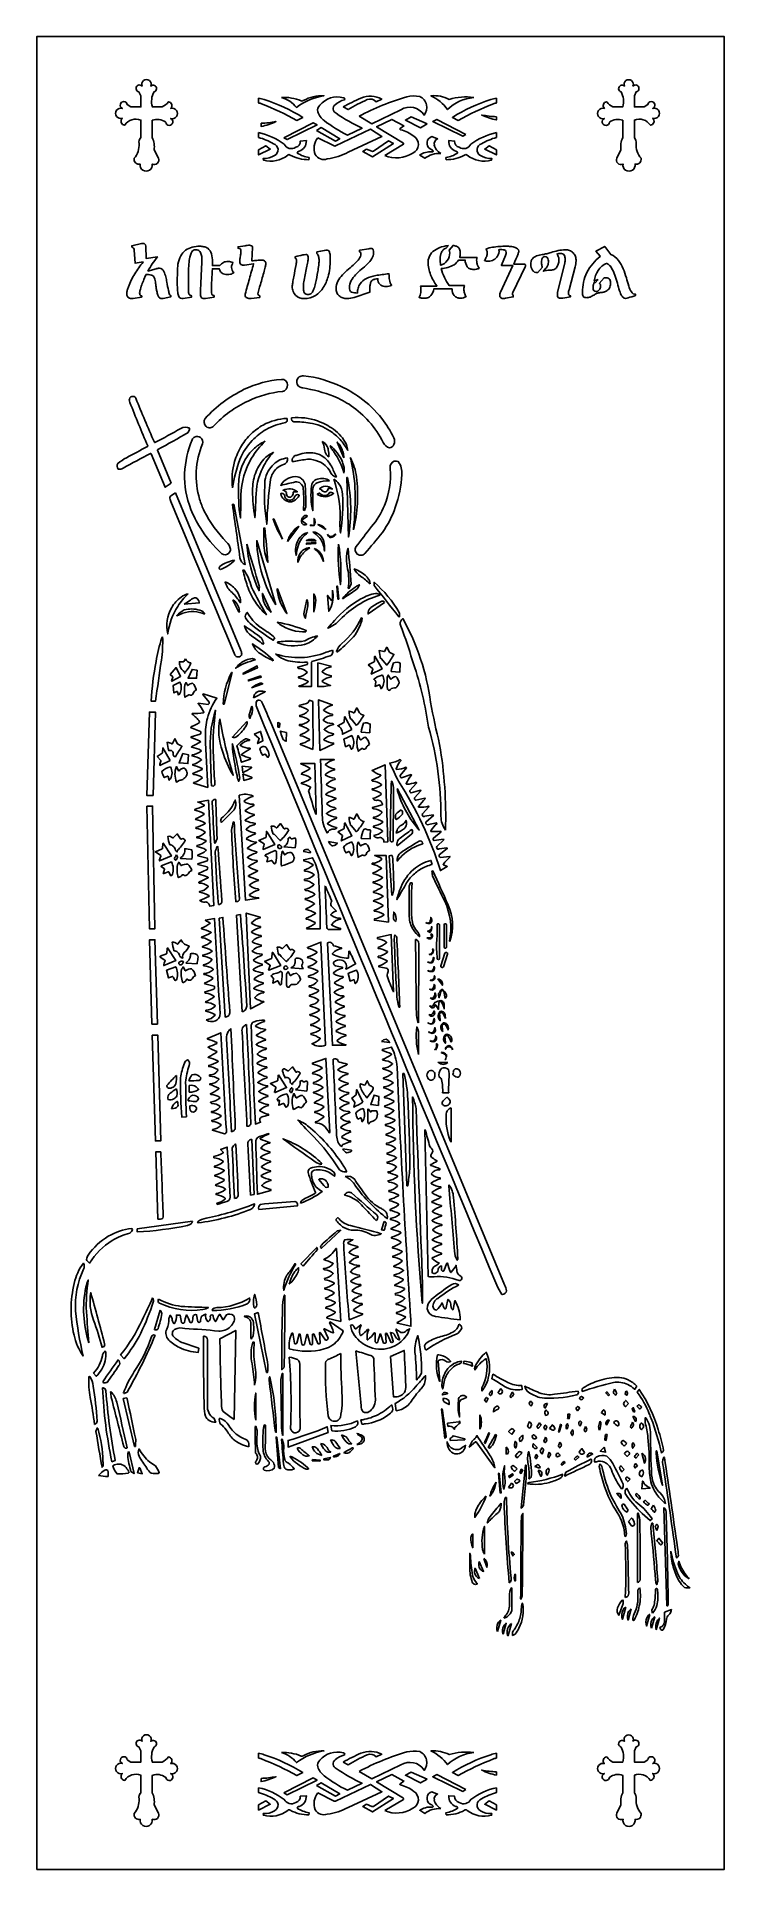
# Model space of a CAD drawing. Header units: millimetres. Extents: x -300 to 300, y -800 to 800.
import ezdxf

# ---------------------------------------------------------------- set-up
doc = ezdxf.new("R2010")
doc.units = ezdxf.units.MM
doc.layers.add('Default', color=70, linetype='Continuous')

msp = doc.modelspace()

# ---------------------------------------------------------------- linework, layer by layer
at = {"layer": 'Default'}
for points in [[(-300, -800), (300, -800), (300, 800), (-300, 800)], [(-84.3, 711.8), (-81.5, 710.1), (-55.3, 722.9), (-58.7, 724.8)], [(-55.8, 718.2), (-39.3, 708.9), (-35.5, 710.8), (-51.8, 720.6)], [(40.6, 723.8), (34.9, 720.5), (21.8, 727.2), (26.7, 729.9)], [(74.6, 714.7), (71.8, 713.1), (45.6, 725.8), (49.1, 727.7)], [(-106.4, 701.2), (-106.4, 696.8), (-96.2, 701.9), (-100.1, 704.7)], [(101.2, 701.2), (101.2, 696.8), (91, 701.9), (94.9, 704.7)], [(-56.4, 357.4), (-64.7, 356.9), (-64.7, 357.7), (-56.5, 358.3)], [(-37.2, 308.9), (-38, 320.4), (-37.6, 320.4), (-36.5, 309)], [(-160.1, 246.9), (-160.5, 239.8), (-167.9, 239.8), (-164.4, 247.6)], [(-120.2, 244), (-107.6, 250.6), (-107.2, 249), (-119.9, 243.5)], [(-104.5, 242.1), (-104.2, 240.7), (-115.3, 237.6), (-115.4, 238.2)], [(-198.4, 137.6), (-204, 137.6), (-201.6, 210.3), (-196.4, 210.3)], [(-172.5, 174.2), (-167.5, 173), (-168, 165.3), (-175.8, 165.9)], [(-204, 128.2), (-198.9, 128.2), (-197, 21), (-201.5, 21)], [(-194.7, -62.1), (-199.4, -62.1), (-201.5, 11.5), (-196.8, 11.5)], [(-199.2, -71.6), (-194.4, -71.6), (-191.7, -164.1), (-196.4, -164.1)], [(-1.8, -133), (-8.5, -132.4), (-5.6, -124.1), (-1.4, -125.3)], [(199, -386.6), (196.5, -384.1), (197.6, -383), (199.8, -385.6)], [(155.3, -418.1), (157, -411.6), (157.8, -411.9), (155.9, -418.2)], [(-87.2, -450.3), (-89.1, -449.1), (-91.1, -422.6), (-90.5, -422.6)], [(195.1, -431.4), (196.4, -435.9), (191.7, -435)], [(-59.4, -442.2), (-59.5, -443.3), (-52.8, -443.6), (-52.7, -442.7)], [(104.3, -471.5), (103, -454.3), (103.6, -454.2), (105.2, -471.3)], [(121.6, -453.7), (122.8, -450.7), (124.2, -451.6), (122.7, -454.3)], [(40.6, -721.2), (34.9, -724.5), (21.8, -717.8), (26.7, -715.1)], [(74.6, -730.3), (71.8, -731.9), (45.6, -719.2), (49.1, -717.3)], [(-84.3, -733.2), (-81.5, -734.9), (-55.3, -722.1), (-58.7, -720.2)], [(-55.8, -726.8), (-39.3, -736.1), (-35.5, -734.2), (-51.8, -724.4)], [(-106.4, -743.8), (-106.4, -748.2), (-96.2, -743.1), (-100.1, -740.3)], [(101.2, -743.8), (101.2, -748.2), (91, -743.1), (94.9, -740.3)]]:
    msp.add_lwpolyline(points, close=True, dxfattribs=at)
for points in [[(-209.1, 711.9), (-209.1, 727.1, 0.365586), (-223.2, 722.7, -0.669678), (-225.2, 728.7, -1.366471), (-225.2, 737.4, -1.705425), (-220.9, 740.7), (-217.8, 738.7), (-209.1, 738.7), (-209.1, 748.4), (-210.9, 751.9, -1.381163), (-208, 756.8, -1.504179), (-200.4, 756.8, -1.271399), (-197.6, 751.8, 0.206514), (-199, 738.7), (-199.1, 738.6), (-190.5, 738.6, 0.123228), (-185.1, 743.1, -0.677806), (-183.1, 737.3, -1.362826), (-183.1, 728.6, -1.74445), (-187.4, 725.3, 0.260182), (-199.1, 727), (-199.1, 711.9, -0.148572), (-197.5, 701.2), (-193.8, 694, -0.714486), (-199.2, 688.8, -1.199378), (-209.7, 688.8, -0.587864), (-214.9, 693.8, 0.206048), (-210.7, 706.7, -0.22721), (-209.1, 711.9, 0.065039), (-210.2, 710.3)], [(221.5, 711.9), (221.5, 727.1, -0.365586), (235.5, 722.7, 0.669678), (237.5, 728.7, 1.366471), (237.5, 737.4, 1.705425), (233.2, 740.7), (230.1, 738.7), (221.5, 738.7), (221.5, 748.4), (223.2, 751.9, 1.381163), (220.3, 756.8, 1.504179), (212.8, 756.8, 1.271399), (209.9, 751.8, -0.206514), (211.4, 738.7), (211.4, 738.6), (202.8, 738.6, -0.123228), (197.4, 743.1, 0.677806), (195.4, 737.3, 1.362826), (195.4, 728.6, 1.74445), (199.8, 725.3, -0.260182), (211.4, 727), (211.4, 711.9, 0.148572), (209.8, 701.2), (206.2, 694, 0.714486), (211.6, 688.8, 1.199378), (222.1, 688.8, 0.587864), (227.3, 693.8, -0.206048), (223.1, 706.7, 0.22721), (221.5, 711.9, -0.065039), (222.5, 710.3)], [(63.2, 617.7, -0.025475), (64.9, 617.4, -0.114786), (67.7, 616.2, -0.154102), (69.3, 613.6, -0.065534), (69.6, 610.5, 0.006449), (69.6, 610.5, -0.08076), (69.1, 607.3, 0.508904), (69.2, 607.2), (84.1, 607.2, 0.084839), (84.1, 602.4, 0.056564), (84.9, 599.8, 0.133799), (86.2, 598, -0.100686), (83.9, 597, -0.039835), (81.2, 596.8, -0.090075), (78.2, 597.3, -0.14073), (75.7, 599.1, -0.165068), (73.9, 604.9, 0.423781), (73.8, 605), (68.2, 605, 0.266768), (68.1, 605, -0.120461), (64.2, 600.9, -0.075234), (58.8, 598.5, -0.052403), (53.1, 597.6, 0.473449), (53, 597.5, 0.097231), (60, 582.8, 0.236956), (60.1, 582.7), (73.2, 582.7, 0.071966), (72.8, 579.7, 0.052962), (73.3, 576.2, 0.13601), (74.8, 573.2, -0.122901), (72.5, 572, 0.010751), (72.5, 572, -0.068641), (69.9, 571.6, -0.101271), (66.9, 572.1, -0.11879), (64.4, 574, -0.180032), (62.4, 579.7, 0.420116), (62.3, 579.8), (46.5, 579.8, 0.385437), (46.4, 579.7, -0.147485), (44, 574, -0.124971), (41.5, 572.1, -0.097577), (38.4, 571.6, -0.026921), (35.8, 571.8, -0.042983), (34.5, 572.1, -0.095099), (33.5, 572.6, 0.170137), (34.6, 574.2, 0.058026), (35.2, 576.7, 0.028051), (35.3, 578.8, 0.041301), (35.2, 580.6, -0.018537), (35, 582.2), (49, 582.2, 0.606508), (49.1, 582.4, -0.055114), (43.7, 592.2, -0.097021), (41.6, 603.3, 0.008803), (41.6, 603.3, -0.153483), (43.5, 609.8, -0.11042), (48.5, 614.3, -0.070337), (55, 616.9, -0.037278), (59.3, 617.6)], [(57, 615.2, 0.151858), (55, 614.2, 0.101173), (53.3, 611.7, 0.093461), (52, 606, 0.005161), (52, 606, 0.038722), (52.4, 600.6, 0.454865), (52.5, 600.5, 0.159905), (58.3, 604.5, 0.004256), (58.3, 604.5, 0.163938), (60.4, 611.2, 0.105031), (59.8, 613.8)], [(136.9, 594, -0.102973), (134.5, 594.5, -0.137781), (132.6, 596.2, -0.149397), (131.2, 601.1, -0.058714), (131.4, 603.7, -0.103861), (132.5, 606, -0.140033), (136.2, 608.6, -0.051605), (141.2, 609.8, 0.032468), (145, 610.5, 0.006764), (148.8, 611.6, -0.017199), (154.9, 613.2, -0.055494), (161.2, 613.9, -0.084064), (165, 613.3, -0.116917), (168.1, 611.2, -0.109312), (170.1, 608, -0.079751), (170.6, 604.2, -0.067179), (169.9, 599), (169.9, 599), (164.5, 579, 0.071438), (164, 576.1, 0.106674), (164.4, 574.5, 0.029921), (164.4, 574.5, 0.277369), (165.8, 573.7), (165.8, 573, -0.00576), (159.2, 571.8, -0.025598), (157.4, 571.6, -0.171176), (155, 572.2, -0.144037), (154.4, 573.3, -0.061197), (154.3, 574.6, -0.055287), (154.5, 576.9), (160.8, 602.3, 0.06239), (161.2, 605.6, 0.129196), (160.3, 609.2, 0.172216), (158.9, 610.5, 0.107216), (157, 610.8, 0.109679), (154, 610.2, 0.482529), (154, 610, -0.102563), (155.3, 607.5, 0.012915), (155.3, 607.5, -0.071473), (155.7, 604.6, -0.068861), (155.1, 601.4, -0.085997), (153.5, 598.3, -0.17716), (150.8, 596.5, -0.057233), (147.7, 596.2, 0.090415), (141.8, 595.2)], [(195, 589.4, -0.024265), (196.8, 589.5, -0.101264), (198.7, 589.2, -0.180527), (200, 587.9, -0.116034), (200.8, 584.3, -0.147549), (199.7, 580.5, 0.008782), (199.7, 580.5, -0.123496), (196.8, 577.7, -0.084651), (194.2, 576.9, 0.00803), (194.2, 576.9, -0.004509), (191, 576.4, 0.078565), (188.4, 575.7, 0.012098), (188.4, 575.7, 0.023119), (186, 574.4, -0.029851), (183, 572.7, -0.102044), (179.9, 572.1, -0.077216), (178.2, 572.3, -0.180503), (176.9, 573.3, -0.086272), (176.3, 574.9, -0.045497), (176.2, 576.6, -0.052617), (177.1, 585.7, -0.067769), (180.1, 594.2, -0.055893), (185.2, 601.8, -0.044272), (191.7, 608.2, 0.425787), (191.7, 608.3), (187.9, 612.6), (195.6, 616.8), (200.9, 609.9, 0.118191), (201, 609.9, -0.116701), (207.6, 604.6, -0.066905), (211.8, 597.4, -0.029558), (214.5, 589.5, 0.002094), (216.6, 582.3, 0.077369), (219, 577.1, 0.116703), (220.6, 575.6, 0.127043), (222.6, 575.1), (222.6, 574.1, -0.002285), (216, 571.9, -0.048478), (213.9, 571.5, -0.25877), (210.8, 573.3, 0.007102), (210.8, 573.3, -0.066473), (208.6, 578.1, -0.010661), (206.7, 584.7, 0.020295), (204.6, 591.7, 0.062091), (201.7, 598, 0.133692), (197.4, 602.1, 0.233828), (197.3, 602.1, 0.149802), (189.9, 595.8, 0.106641), (186.5, 586.7, 0.598333), (186.6, 586.6, -0.016894), (189.9, 588)], [(144.3, 597.9, 0.146121), (145.2, 598.7, 0.095132), (146.2, 601, 0.056005), (146.5, 603.1, 0.010103), (146.5, 603.1, 0.047701), (146.3, 605.2, 0.12689), (145.4, 607.1, 0.014403), (145.4, 607.2, 0.231211), (143.5, 608, 0.188351), (141.8, 607.4, 0.021282), (141.8, 607.4, 0.156767), (140.7, 605.1, 0.049847), (140.5, 602.7, 0.095391), (141.1, 599.2, 0.026555), (141.2, 598.9)], [(187.3, 585.3, 0.065841), (186.1, 585, 0.262633), (186, 584.9, 0.044478), (185.5, 580.3, 0.172095), (186.2, 578.3, 0.013108), (186.2, 578.3, 0.227963), (188.1, 577.5, 0.235105), (190.8, 579, 0.167567), (192, 581.9, 0.185144), (191.2, 584.4, 0.073261), (190.8, 584.8)], [(-209.1, -733.1), (-209.1, -717.9, 0.365586), (-223.2, -722.3, -0.669678), (-225.2, -716.3, -1.366471), (-225.2, -707.6, -1.705425), (-220.9, -704.3), (-217.8, -706.3), (-209.1, -706.3), (-209.1, -696.6), (-210.9, -693.1, -1.381163), (-208, -688.2, -1.504179), (-200.4, -688.2, -1.271399), (-197.6, -693.2, 0.206514), (-199, -706.3), (-199.1, -706.4), (-190.5, -706.4, 0.123228), (-185.1, -701.9, -0.677806), (-183.1, -707.7, -1.362826), (-183.1, -716.4, -1.74445), (-187.4, -719.7, 0.260182), (-199.1, -718), (-199.1, -733.1, -0.148572), (-197.5, -743.8), (-193.8, -751, -0.714486), (-199.2, -756.2, -1.199378), (-209.7, -756.2, -0.587864), (-214.9, -751.2, 0.206048), (-210.7, -738.3, -0.22721), (-209.1, -733.1, 0.065039), (-210.2, -734.7)], [(221.5, -733.1), (221.5, -717.9, -0.365586), (235.5, -722.3, 0.669678), (237.5, -716.3, 1.366471), (237.5, -707.6, 1.705425), (233.2, -704.3), (230.1, -706.3), (221.5, -706.3), (221.5, -696.6), (223.2, -693.1, 1.381163), (220.3, -688.2, 1.504179), (212.8, -688.2, 1.271399), (209.9, -693.2, -0.206514), (211.4, -706.3), (211.4, -706.4), (202.8, -706.4, -0.123228), (197.4, -701.9, 0.677806), (195.4, -707.7, 1.362826), (195.4, -716.4, 1.74445), (199.8, -719.7, -0.260182), (211.4, -718), (211.4, -733.1, 0.148572), (209.8, -743.8), (206.2, -751, 0.714486), (211.6, -756.2, 1.199378), (222.1, -756.2, 0.587864), (227.3, -751.2, -0.206048), (223.1, -738.3, 0.22721), (221.5, -733.1, -0.065039), (222.5, -734.7)]]:
    msp.add_lwpolyline(points, format="xyb", dxfattribs=at)
for points in [[(-106.4, 746.3), (-106.4, 742.2, -0.030108), (-103.9, 741.4, -0.034815), (-73, 726.9), (-67.9, 729.5, 0.061459), (-101.6, 745.1, 0.042432)], [(-86.5, 746.9, -0.118121), (-69.2, 743.9, 0.25512), (-67.4, 744.2, -0.138874), (-49.3, 748.4, 0.123493), (-73.3, 738.2, 0.165876)], [(-86.5, 746.9, -0.118121), (-69.2, 743.9, 0.25512), (-67.4, 744.2, -0.138874), (-49.3, 748.4, 0.123493), (-73.3, 738.2, 0.165876)], [(-54.8, 734.5, 0.152391), (-49.1, 726.7, 0.051165), (-28.9, 714.1), (-16.1, 720.1, -0.045133), (-38.6, 733.1, -0.551774), (-39.6, 740.6, -0.111091), (-31.4, 744.9, 0.623545), (-32.4, 746.6, 0.290629), (-53, 740.3, 0.223919)], [(-32.7, 738.6), (-28.1, 736.3, -0.032913), (-11.6, 745, -0.34378), (-3.8, 743.1), (1.1, 745.5, 0.215672), (-17.1, 746.4, 0.015164)], [(-18.7, 730.5), (-7.7, 723.9), (17.8, 736.1, -0.408034), (37.9, 731.9, 0.007031), (38, 731.4, 0.503473), (34.2, 747.8, 0.096559), (22.9, 747.5, 0.052221)], [(81.3, 746.9, 0.118121), (60, 745.2, 0.138874), (44, 748.4, -0.123493), (58.5, 736.4, -0.165876)], [(101.2, 746.3), (101.2, 742.2, 0.030108), (98.7, 741.4, 0.034815), (67.8, 726.9), (62.7, 729.5, -0.061459), (96.3, 745.1, -0.042432)], [(-104.2, 724.4), (-104.2, 721.6, 0.067276), (-91.2, 725.9, -0.039034)], [(3.7, 696.3, 0.254283), (28.2, 698.4, 0.605119), (29, 713.1, 0.10274), (17.5, 718.7, -0.732514), (17.2, 719.7), (20.4, 722), (10, 727.7), (-3.4, 721.3), (20, 707, -0.615846), (20, 706.1)], [(101.2, 730.1), (101.2, 727.3, -0.067276), (88.3, 731.6, 0.039034)], [(-106.4, 716.2), (-106.4, 712, -0.06387), (-93.3, 706.5, -0.664962), (-92.4, 696.2, -0.160764), (-102.3, 693.7), (-102.1, 692.2, 0.24547), (-81, 696.5, -0.387452), (-78.7, 696.6, 0.135157), (-62.5, 692.6), (-62.3, 694.4, -0.108398), (-72.6, 698.4, -0.449549), (-71, 699.9, 0.334431), (-64.7, 709.2), (-70, 708.8, -0.389071), (-74, 703.4, -0.45766), (-84, 706.1, 0.105271)], [(-54.6, 711.7), (-40.5, 704.6, 0.223071), (-39.2, 704.6), (-8.6, 719.1), (1.2, 712.8), (-28.1, 699.1, -0.08741), (-46.4, 693.2, -0.366798), (-56.9, 697.1, -0.278179)], [(-12.2, 701.8), (-15.5, 699.8), (-7.1, 695.1), (11.2, 706.8), (7.1, 709), (-6.2, 700, -0.241363), (-7.6, 699.9)], [(52.6, 698.1, -0.181446), (46.7, 705.4, -0.085492), (47, 705.4, -0.376997), (49.8, 710.7), (44.7, 712.8, 0.61234), (43.2, 702, -0.115167), (45.9, 700.3, -0.477134), (44.8, 699.4, 0.158975), (34.2, 696.6), (38.6, 693.8, -0.177271)], [(101.2, 716.2), (101.2, 712, 0.06387), (88.1, 706.5, 0.664962), (87.2, 696.2, 0.160764), (97, 693.7), (96.9, 692.2, -0.24547), (75.7, 696.5, 0.387452), (73.4, 696.6, -0.135157), (57.3, 692.6), (57.1, 694.4, 0.108398), (67.3, 698.4, 0.449549), (65.7, 699.9, -0.334431), (59.5, 709.2), (64.7, 708.8, 0.389071), (68.7, 703.4, 0.45766), (78.8, 706.1, -0.105271)], [(-182.9, 572.8), (-189.6, 571.5, -0.049397), (-190.7, 571.4, -0.321957), (-194, 573.6, -0.047986), (-195, 576.9, -0.020133), (-195.6, 580.2, -0.006669), (-196, 583.1, 0.009318), (-196.4, 586, 0.025485), (-196.9, 588.2, 0.066536), (-197.7, 590.2, 0.194707), (-200.1, 591.9, 0.062683), (-204.5, 592.4, 0.021223), (-205.9, 589.3, 0.023517), (-209.5, 579.6, 0.056515), (-210.2, 576.4, 0.09256), (-209.9, 574.6, 0.180103), (-209.3, 573.9, 0.089182), (-208.4, 573.6, -0.445901), (-208.3, 573.5), (-208.6, 572.6, -0.310286), (-208.6, 572.5), (-215.8, 571.5, -0.035477), (-217.3, 571.4, -0.075533), (-218.9, 571.6, -0.209891), (-220.8, 573.2, -0.008996), (-220.8, 573.2, -0.116039), (-221.3, 575.6, -0.066392), (-220.9, 578.6, -0.019133), (-220, 581.5, -0.006689), (-220, 581.5, -0.046508), (-214.4, 593, -0.03636), (-207.1, 603.3), (-214, 602.2, -0.441221), (-214.1, 602.3), (-214.9, 613.5, 0.108193), (-215.4, 615.3, 0.214084), (-216.9, 616.4, -0.351731), (-217, 616.5), (-217, 617.4, -0.350894), (-216.9, 617.5), (-208.6, 619.3, -0.060654), (-207.3, 619.5, -0.183824), (-205.5, 618.9, -0.03192), (-205.5, 618.9, -0.200821), (-204.8, 617.2), (-204.4, 606.3), (-194.7, 607.9, -0.678073), (-194.7, 607.7, 0.011109), (-199.1, 601.6, 0.024237), (-202.9, 595.4), (-195.8, 597.3, -0.084873), (-192.9, 597.8, -0.181902), (-190.6, 596.9, -0.095474), (-189.1, 595, -0.058657), (-187.4, 590.4, -0.019282), (-186.4, 585.6, 0.005179), (-185, 578.3, 0.041644), (-184, 574.9, 0.065007), (-183.6, 574.2, 0.171781), (-183, 573.9, -0.334978), (-182.9, 573.8), (-182.9, 572.9, -0.381916)], [(-128.1, 593.9, -0.087153), (-130.8, 592.5, -0.023496), (-130.8, 592.5, -0.055699), (-133.7, 592.3, -0.058308), (-136.1, 592.5, -0.101012), (-138.2, 593.5, -0.013559), (-138.2, 593.5, -0.09017), (-139.8, 595.3, -0.050195), (-140.7, 597.3), (-146.7, 597.3, -0.001756), (-147.3, 587.5, 0.014173), (-147.5, 577.6, 0.047861), (-147.3, 575.1, 0.209908), (-146.5, 574.3, -0.018865), (-146.4, 574.3, 0.048928), (-145.2, 573.9, -0.361366), (-145.2, 573.8), (-145.2, 572.7, -0.372489), (-145.2, 572.6), (-152.7, 571.5, -0.039165), (-154.1, 571.4, -0.08105), (-155.5, 571.6, -0.213358), (-156.6, 572.5, -0.01682), (-156.6, 572.6, -0.10159), (-157.1, 575.4, -0.011706), (-156.9, 582.5, -0.001445), (-156.5, 591.1, 0.002217), (-156.1, 599.2, -0.003544), (-156.1, 599.2, 0.012756), (-155.8, 605, 0.044056), (-156.2, 608.9, -0.010275), (-156.2, 608.9, 0.122051), (-157.7, 612.5, 0.254558), (-161.1, 614, -0.017941), (-161.1, 614, 0.072843), (-162.7, 613.8, 0.136631), (-164.1, 612.9, 0.084305), (-165.2, 611.1, 0.039012), (-165.9, 609.1, 0.035864), (-167, 603, 0.015714), (-167.5, 596.1, 0.004397), (-167.6, 589.7), (-167.6, 579.9, -0.007177), (-167.6, 578.1, 0.072758), (-167.1, 575.2, 0.155766), (-166.2, 574.2, 0.058475), (-164.8, 573.7, -0.337584), (-164.8, 573.6), (-164.8, 572.7, -0.371315), (-164.8, 572.6), (-172.1, 571.5, -0.04128), (-173.4, 571.4, -0.205477), (-175.4, 572.2, -0.032075), (-175.4, 572.2, -0.098407), (-176.3, 573.9, -0.035496), (-176.8, 575.8, -0.035469), (-177.2, 580.4, -0.011042), (-177.3, 585, -0.007145), (-177.2, 594, -0.02331), (-176.7, 601.5, -0.007559), (-176.7, 601.5, -0.082894), (-174.3, 608.6, -0.126418), (-170.1, 613.5, -0.096236), (-164.2, 616.2, -0.061539), (-157.7, 617, -0.054292), (-154.2, 616.6, -0.108068), (-150.8, 615.2, -0.169743), (-147.5, 610.4, -0.072862), (-146.6, 603.5, -0.019149), (-146.7, 600.1), (-140.2, 600.1, -0.08465), (-137.1, 602.9, -0.021873), (-137.1, 602.9, -0.12509), (-133, 603.7, -0.064588), (-130.8, 603.5, -0.037317), (-128.8, 602.9, -0.45096), (-128.7, 602.7, 0.03821), (-129.7, 600.6, 0.067348), (-129.9, 598.4, 0.088009), (-129.5, 596, 0.13849), (-128.1, 594.1, -0.499519)], [(-100.1, 601.7, -0.03994), (-100.6, 598.9, -0.0082), (-101.9, 593.9, -0.002382), (-105.2, 582.3, 0.00389), (-106.4, 577.8, 0.029241), (-106.9, 575.5, 0.224688), (-106.5, 574.4, 0.075452), (-105.4, 573.8, -0.305502), (-105.3, 573.7), (-105.3, 572.4, -0.382463), (-105.4, 572.3), (-112.8, 571.5, -0.052083), (-114.1, 571.4), (-114.1, 571.4), (-114.1, 571.4, -0.164152), (-117.1, 572.4, -0.310332), (-118, 575.3, -0.002439), (-114.4, 588.6, 0.000956), (-110.7, 601.7), (-118.8, 600.6, -0.070077), (-119.8, 600.5, -0.077613), (-121, 600.7, -0.219305), (-122.4, 601.9, -0.113038), (-122.8, 603.7, -0.030288), (-122.5, 606.7, 0.003573), (-122, 610.4, -0.008007), (-122, 610.4, 0.029272), (-121.8, 613.2, 0.093867), (-121.9, 614, 0.159902), (-122.5, 614.7, 0.113865), (-124.2, 615.3, -0.37983), (-124.3, 615.4), (-124.3, 616.6, -0.372543), (-124.2, 616.6), (-118.2, 617.5, -0.036068), (-114.3, 617.9, -0.107558), (-112.5, 617.5, -0.349898), (-111.6, 615.9), (-112.2, 604.2, -0.004602), (-107.8, 604.7, -0.026204), (-103.9, 605, -0.168181), (-101.2, 604.2, -0.010067), (-101.2, 604.2, -0.252481)], [(-43.9, 605, -0.028494), (-44.3, 597.6, -0.040896), (-45.8, 590.3, -0.074366), (-49.9, 581, -0.109089), (-56.8, 574, -0.00371), (-56.8, 574, -0.146274), (-66.6, 571.4, -0.088541), (-70.6, 572, -0.22001), (-76.3, 577.6, -0.093727), (-77, 581.6, -0.007221), (-77, 581.6, -0.034389), (-76.6, 585.1, -0.01007), (-75.7, 590.4, 0.006649), (-73.6, 601.2, 0.029064), (-73.2, 604.4, 0.081629), (-73.5, 605.8, -0.030931), (-73.5, 605.8, 0.291217), (-74.5, 606.8, -0.360616), (-74.6, 606.9), (-74.6, 607.7, -0.341181), (-74.5, 607.8, -0.014665), (-67.8, 609.4, -0.042637), (-65.2, 609.8, -0.117398), (-64.1, 609.6, -0.217611), (-63.3, 608.7, -0.078156), (-63, 606.6, -0.018761), (-63, 606.6, -0.033892), (-63.5, 603.5, -0.003957), (-64.5, 598.2, 0.008497), (-66.9, 585.9, 0.034305), (-67.3, 581.6, 0.027616), (-67.1, 578.6), (-67.1, 578.6, 0.124213), (-66.1, 575.9, 0.148192), (-64.9, 575.1, 0.15566), (-61.6, 575.2, 0.12014), (-60.1, 576.2, 0.102447), (-58.1, 579.8, 0.019901), (-56.7, 584.7, 0.010834), (-54.7, 594.9, 0.011192), (-53.9, 600.4, 0.027858), (-53.6, 604.4, 0.063905), (-54, 608, -0.010912), (-54, 608, 0.135203), (-55.5, 610.8, -0.188985), (-55.5, 610.9), (-55.5, 612, -0.359031), (-55.4, 612.1, -0.006754), (-49, 613.4, -0.03558), (-46.4, 613.6, -0.008721), (-46.4, 613.6, -0.344272), (-44.6, 612.2, -0.074612), (-44, 608.9, -0.014516)], [(9.5, 582.8, -0.099311), (7.3, 582.1, -0.031616), (5, 581.9, -0.065817), (2.2, 582.3, -0.109215), (-0.4, 583.6, -0.008404), (-0.4, 583.6, -0.14339), (-1.9, 586, -0.074476), (-2.3, 588.7, 0.038167), (-4.8, 588.3, 0.105343), (-7.3, 587.2, 0.132671), (-8.6, 585, 0.050764), (-9.2, 582.3, 0.01911), (-9.4, 579.6), (-9.4, 576.9, -0.324557), (-9.4, 576.8), (-22.9, 572.4, -0.081079), (-29.3, 571.4, -0.080727), (-32.9, 571.9, -0.094248), (-36, 573.6, -0.131572), (-38.2, 576.5, -0.095906), (-38.8, 580.1, -0.122981), (-37.2, 586.5, -0.003152), (-37.2, 586.5, -0.066757), (-33.2, 592, -0.027232), (-27.9, 597.1, 0.008995), (-22.7, 601.7, -0.004288), (-22.7, 601.7, 0.056286), (-18.7, 606.1, -0.007736), (-18.6, 606.1, 0.158152), (-17.1, 610.5, 0.095994), (-17.3, 611.5, -0.019158), (-17.3, 611.5, 0.343166), (-18.1, 612.1, -0.433077), (-18.2, 612.2), (-18.2, 613.5, -0.364366), (-18.1, 613.6), (-10.3, 614.9, -0.045661), (-8.3, 615.1, -0.131246), (-7.1, 614.8, -0.223353), (-6.4, 613.8, -0.068804), (-6.1, 611.5, -0.143252), (-7.6, 606.2, -0.064356), (-11.5, 601.4, -0.013644), (-16.6, 596.9, 0.021982), (-21.7, 592.2, 0.071609), (-25.5, 587, 0.125668), (-27, 580.9, -0.008843), (-27, 580.9, 0.078463), (-26.7, 578.6, 0.226646), (-25.2, 576.9, 0.055177), (-22.7, 576.4, 0.027874), (-20.2, 576.2, -0.050178), (-19.6, 580.3, -0.090799), (-17.8, 584.2, -0.137906), (-12.3, 588.9, -0.05962), (-4.2, 591.4, -0.018755), (1.5, 592.3, -0.005696), (7.3, 593, -0.442822), (7.4, 592.9, 0.030284), (7.8, 587.7, 0.107184), (9.5, 582.9, -0.428534)], [(126.5, 600, -0.117055), (126.2, 599), (115.4, 576.7, 0.103642), (115.1, 575.4, 0.360239), (115.9, 574.3, -0.338674), (115.9, 574.2), (115.9, 572.9, -0.362594), (115.9, 572.8), (109.1, 571.6, -0.049075), (107.5, 571.4, -0.131336), (105.1, 572, -0.017547), (105.1, 572, -0.278425), (104, 574.2, -0.080811), (104.2, 575.6, -0.030975), (104.7, 576.8), (115.4, 600.3), (105.6, 600.3, -0.537632), (105.5, 600.4), (109.2, 608.9, 0.164959), (109.5, 612.6, 0.225136), (108.6, 613.7, 0.06217), (106.9, 614, 0.022351), (105.1, 614.1, 0.049407), (103.3, 613.9, -0.186505), (102.1, 608.3, -0.123559), (98.7, 605.1, -0.133746), (94.2, 603.9, -0.031985), (92.5, 604, -0.134475), (90.8, 604.6, -0.412983), (90.8, 604.8, 0.037026), (92.3, 607.5, -0.016978), (92.3, 607.5, 0.113202), (93.2, 610.5, 0.147433), (92.1, 614.4, -0.474902), (92.1, 614.6, -0.053395), (97.6, 616.1, -0.025134), (103.9, 616.8, -0.016125), (109.5, 617), (109.5, 617, -0.02844), (113.6, 616.8, -0.057544), (117.6, 615.9, -0.091388), (119.6, 614.8, -0.227634), (120.7, 612.7, -0.023226), (120.7, 612.7, -0.061015), (120.4, 611.5, -0.013552), (120, 610.4, -0.015971), (116.2, 601.4), (125, 601.4, -0.181594), (126.1, 601, -0.035603), (126.1, 601, -0.214029)], [(-86.4, 500.8, -0.214169), (-82.7, 499.5, -0.374238), (-82.2, 492.3, -0.216028), (-85.6, 490.3, 0.083496), (-115.6, 481.9, 0.094997), (-145.7, 459.9, -0.175099), (-148.5, 458.5, -0.215885), (-152.2, 459.7, -0.358449), (-153, 466.6, -0.093524), (-118.9, 492.1, -0.090531)], [(-67.1, 504, -0.082374), (-34.2, 494.5, -0.043936), (-18, 485, -0.072615), (1.1, 466.6, -0.051449), (11.5, 449.8, -0.257681), (11.6, 443.9, -0.234812), (7.8, 441, -0.217155), (2.4, 445.6, 0.063816), (-10.1, 464, 0.062292), (-25.6, 477.8, 0.054515), (-40.9, 486, 0.053275), (-67.9, 493.4, 0.02354), (-68.4, 493.4, -0.19894), (-71.7, 495.1, -0.317115), (-72.3, 501.4, -0.215371), (-69.1, 503.7, -0.131247)], [(-182.7, 410.3), (-187.9, 406.6), (-200.2, 435.9, 0.450177), (-200.7, 436.1, 0.013053), (-224.6, 423.2, -0.246678), (-228.9, 422.5, -0.339622), (-229.1, 427.4, -0.052056), (-221.6, 432.4, 0.003116), (-203.3, 442.2, 0.376107), (-203.1, 442.8, -0.008126), (-218.7, 480.7, -0.301939), (-218.7, 484.6, -0.489352), (-213.9, 485, -0.059341), (-213.5, 484.3, 0.009102), (-197.3, 446, 0.441491), (-196.8, 445.8, 0.015923), (-174.3, 457.9, -0.273337), (-166.6, 458.1, -0.113264), (-167.9, 454.4, -0.010288), (-194.3, 439.6, 0.374625), (-194.5, 439)], [(-129, 406.1, -0.103091), (-127.3, 429.1, -0.069159), (-121.2, 442.9, -0.063933), (-112.9, 453.2, -0.066129), (-102.4, 460.9, -0.116009), (-81.6, 466.7, -0.263189), (-81.7, 464, -0.183695), (-83, 463, 0.08926), (-99.7, 457.1, 0.074738), (-112, 447.4, 0.089264), (-122.8, 430.7, 0.05134)], [(-28.5, 438.7, 0.062061), (-35.3, 448.4, 0.064178), (-44.1, 455.9, 0.109688), (-61.6, 462.6, 0.046304), (-75.7, 463.8, -0.20389), (-77.4, 465, -0.172046), (-77.8, 467, -0.318575), (-77.4, 467.3, -0.105055), (-55, 464.5, -0.069659), (-41.1, 457.3, -0.13142), (-29.7, 443.9, -0.007313)], [(-170.9, 418.7, -0.089245), (-164.3, 448.1, -0.161388), (-162.2, 450.4, -0.308429), (-157, 450, -0.282407), (-155.2, 444.6, 0.173787), (-157.8, 396.1, 0.03955), (-153.8, 385.8, 0.077832), (-134.4, 358.8, -0.159189), (-130.8, 352.7, -0.185891), (-132.2, 349.2, -0.38983), (-138.4, 348.6, -0.072953), (-157.4, 371.4, -0.040815), (-165.4, 387.3, -0.102254)], [(-100.5, 446.8, 0.074282), (-112.5, 432.1, 0.125713), (-121.8, 399.7, -0.013472), (-122.3, 379.7, -0.046884), (-123.8, 409.5, -0.089431), (-120.9, 424.7, -0.074688), (-114.8, 435.5, -0.073043), (-106.5, 443.5, -0.057087)], [(-93.5, 437.1, 0.072908), (-102.7, 423.7, 0.114739), (-108.7, 397.6, -0.013455), (-109.6, 380.1, -0.044466), (-111.6, 403.6, -0.093219), (-109.2, 418.6, -0.09295), (-101.8, 431, -0.095708)], [(-81.4, 432.2, -0.190641), (-81.8, 428.6, -0.202361), (-84.5, 426.5, 0.115869), (-90.6, 423.1, 0.167345), (-95.9, 413.4, 0.025857), (-99.2, 374.3, -0.056136), (-100.8, 412.4, -0.089817), (-97.9, 420.8, -0.082535), (-93.2, 426.8, -0.154528)], [(-77.1, 429.2, -0.29096), (-74.9, 433.9, -0.081282), (-73.7, 434.4, -0.095822), (-59.3, 436.8, -0.105286), (-51.3, 434.1, -0.143523), (-42.8, 424.9, -0.001415), (-38.5, 415.6, -0.141707), (-41.8, 417.1, -0.132154), (-43.9, 420.3, 0.091869), (-43.9, 420.4, 0.152608), (-54, 429.2, 0.120634), (-63.7, 431, 0.032192), (-75.4, 429.2, -0.139263)], [(-50.9, 446.6, -0.167729), (-46.5, 442.3, -0.076128), (-45.6, 439.4, -0.049464), (-45.1, 433.3, -0.187193), (-48.3, 437.2, -0.086874), (-48.8, 439.9, 0.091228)], [(-31.9, 419, 0.09743), (-40.6, 437.4, 0.016497), (-42.7, 440.1, -0.076665), (-43.9, 442.9, -0.134854), (-33.5, 429.3, -0.029093), (-32.2, 425.6, -0.134545)], [(-32, 432.3), (-37.8, 446, -0.139959), (-32.7, 437.2, -0.062582)], [(-23.6, 369.3, 0.032158), (-22.3, 406.3, 0.041377), (-25.9, 431, -0.002696), (-26.2, 432.3, -0.089818), (-21, 415.7, -0.091172)], [(18.7, 417.8, -0.075635), (12.9, 388.9, -0.065209), (1.7, 367.2, -0.01574), (-13.7, 348.9, -0.429754), (-20.3, 348.3, -0.325718), (-21.6, 354.5, 0.002904), (-7.8, 372.3, 0.079196), (3.4, 390.7, 0.114224), (8.5, 422.7, 0.026309), (8.4, 423.3, -0.188168), (9.2, 427.2, -0.397294), (15.5, 429, -0.179804)], [(-179, 401.7), (-122.2, 265, -0.122507), (-121.1, 260.8, -0.208875), (-122.9, 258.7, -0.340544), (-126.7, 259.6, -0.06873), (-127.2, 260.4, -0.001681), (-182.8, 394.1, -0.132951), (-183.9, 398.1, -0.088395)], [(-67.2, 386.6, 0.038509), (-67.4, 405.2, 0.215822), (-69.8, 410, 0.213092), (-74.3, 411.2, 0.007467), (-87, 408.2, -0.158943), (-80.4, 414.5, -0.156329), (-72.3, 415.7, -0.121467), (-68.8, 414, -0.212005), (-65.6, 407.5, -0.012349), (-65.2, 389.6, -0.024726), (-66.4, 386.4)], [(-84.2, 400.4, 0.156318), (-86.6, 401.4, 0.531738), (-87, 400.8, 0.153493), (-84.3, 396.1, 0.203711), (-78.4, 393.9, 0.096076), (-75.5, 394.7, 0.158935), (-71, 399.4, 0.536701), (-71.3, 400, 0.343164), (-74.8, 398.8, 0.118103), (-75.3, 397.3, -0.203255), (-78.4, 395.3, -0.279578), (-82.8, 397, -0.060192), (-83.4, 398.1, 0.221198)], [(-82, 402.3, 0.272998), (-81.3, 398.9, 0.294039), (-78.3, 398, 0.219777), (-76.3, 400.8, 0.047065), (-76.2, 401.7, -0.400707), (-75.6, 402.5, -0.044721), (-72.5, 402.7, 0.146553), (-78.4, 405.1, 0.111026), (-85, 404, -0.102196)], [(-44.4, 412.3, 0.095841), (-55.2, 410.5, 0.117129), (-57.6, 408.8, 0.187854), (-59.2, 403.9, -0.00128), (-59.1, 386.1, -0.085655), (-60.2, 407.7, -0.205563), (-57.2, 412.7, -0.089481), (-55.1, 413.7, -0.234523)], [(-53.1, 401.5, 0.040678), (-54.9, 400.8, 0.56493), (-54.9, 400.4, 0.332062), (-41.7, 400.7, 0.015801), (-41.1, 401.2, 0.541688), (-41.2, 401.5, 0.106503), (-44.2, 402.2, -0.175547), (-46.9, 399.7, -0.313058), (-52.5, 400.9, -0.026517), (-52.9, 401.4, 0.032552)], [(-51.4, 404.4, 0.194937), (-49.8, 402.8, 0.337182), (-46.5, 403.6, 0.124464), (-45.8, 405.1, -0.428926), (-45, 405.8, -0.059361), (-42, 405, 0.150602), (-46.2, 407.3, 0.225578), (-52.8, 405.6, 0.018923), (-53.2, 405.1, -0.221266)], [(-40.8, 413.6, -0.10698), (-36.3, 409.7, -0.160143), (-33.2, 400.4, -0.053331), (-34.8, 366.8, -0.038413), (-35.4, 374.8, 0.098875)], [(-28.9, 415.1, -0.094227), (-28, 363.1), (-29.4, 415.1)], [(-128, 391.8), (-118.1, 339.1, -0.141577), (-121.2, 341.6, -0.120175), (-122.6, 345, 0.000778), (-129.2, 391.6)], [(-100.9, 371.1, -0.003537), (-98.3, 341.2, -0.094439), (-101.8, 357.9, 0.002789), (-101.7, 371)], [(-85.6, 361.4, -0.054396), (-93.7, 378.7), (-93.1, 379)], [(-81.2, 359.2, -0.102245), (-76.6, 367.8, -0.064513), (-72.4, 371.8, -0.090743), (-71.3, 372.4)], [(-63.6, 381.4), (-68.3, 378.1, 0.481153), (-68.3, 377.4), (-64.4, 374.1, -0.345961), (-68.4, 374.9, -0.035558), (-68.7, 375.4, -0.212626), (-68, 380, -0.134039), (-65.9, 381.9, -0.330216)], [(-61.1, 373.8), (-58.3, 373.2, 0.449032), (-57.9, 373.7), (-57.9, 379.4, -0.297091), (-58.1, 373.1, -0.018132), (-61.1, 373.2)], [(-47.7, 369.8), (-54.6, 374.1, -0.145647), (-49.4, 371.7, -0.058262)], [(-116.7, 357, -0.002852), (-105.7, 319.7, -0.022359), (-106, 316.3, -0.091511)], [(-91.3, 303.9, -0.063045), (-103, 329.7, -0.066846), (-108, 360.1)], [(-63.4, 367, 0.140625), (-71.2, 357.3, 0.084155), (-73.2, 349.4, -0.008065), (-73.6, 347.1, -0.185165), (-71.6, 361, -0.007857), (-71.3, 361.5, -0.145282), (-65.9, 366.2, -0.056645)], [(-61.8, 353.7, 0.116806), (-69.7, 346.1, 0.053883), (-72.1, 341.2, -0.162605), (-70.4, 348.6, -0.127388), (-66.5, 352.4, -0.122484)], [(-56.1, 359.9, -0.016824), (-64.6, 360.1, -0.29826)], [(-59.1, 367.7, -0.184107), (-52.2, 364.1, -0.153615), (-49.1, 357.3, -0.046723), (-49, 350.9, 0.138283), (-52.2, 360.9, 0.082816), (-56.2, 365.3, -0.016121)], [(-58, 353.2, -0.147924), (-52.4, 349.1, -0.149881), (-49.7, 341.8, 0.102331), (-54, 349.6, 0.066223)], [(-46.2, 365.8, 0.253883), (-43.8, 363.6, 0.011924), (-43.7, 363.6, 0.204009), (-39.4, 365.8), (-39.2, 365, -0.138759), (-43.3, 362.7, -0.21305), (-45.5, 364, -0.136837)], [(-36.6, 356.8, -0.065164), (-35, 321.6, -0.051308)], [(-28.1, 318.5, 0.078932), (-28.7, 335.4, -0.127388), (-28.6, 353.1), (-28.3, 353.2, -0.007305), (-25.6, 322, -0.029744), (-27.5, 318.3)], [(-127.3, 342.9, -0.111881), (-139.8, 334.8, -0.163543), (-140.5, 335.3, -0.428972), (-140.2, 337.3, -0.02128), (-140.1, 337.4, -0.130941)], [(-135.5, 323.9, -0.143231), (-126.3, 317.2, -0.095019), (-122.5, 309.7, -0.09374), (-122.2, 305.8, 0.071987), (-129.5, 314.6, -0.154999), (-135.4, 323.6, -0.004399)], [(-119.2, 334.6, -0.078002), (-112.6, 319.5, 0.040094), (-112.6, 319.4, 0.015667), (-99.6, 295.3, -0.062044), (-109.2, 306.4, -0.064019), (-116.2, 320.6, -0.022291), (-120.1, 334.1)], [(-33.1, 309.3, -0.086843), (-21.6, 319.7, -0.021495), (-18.4, 321.5, -0.152216), (-21.4, 317.1, -0.018662), (-21.9, 316.7, -0.007107)], [(-9.1, 322.4, 0.024196), (-17.4, 329, -0.122753), (-22.9, 335.3, -0.125644), (-12.2, 328.6, -0.013874), (-11.2, 327.5, -0.16864)], [(16, 293.6, -0.002613), (-5.5, 320.9, -0.028331), (-5.6, 323.7, -0.081913), (16.4, 297.2, -0.015919), (16.5, 293.6)], [(-167.7, 313.7, 0.061624), (-176.9, 302.6, 0.104899), (-185.7, 278.5, -0.18816), (-182.2, 301.6, -0.104416), (-174, 310.7, -0.097769)], [(-171.3, 304.6, 0.025948), (-165.8, 308, -0.180538), (-161.1, 310.2, -0.197839), (-158.2, 306.3, -0.023817), (-158.1, 305.6)], [(-128.3, 308.1, -0.139483), (-124.2, 302.9, -0.098421), (-123.1, 297.9), (-123.6, 297.6), (-128.7, 307.9)], [(-95.3, 297.3, -0.138004), (-101.7, 306.4, -0.088264), (-103.1, 314)], [(-89.8, 318), (-81.7, 296.3, -0.130757), (-90.1, 316.5, -0.007392), (-90.3, 317.8)], [(-64.4, 308.6, -0.185185), (-63.5, 303, 0.002725), (-65.5, 292.2, -0.230273), (-66.7, 297.6, 0.000119)], [(-58.3, 297.5), (-58.3, 313.5, -0.167121), (-56.6, 305.9, -0.018774)], [(-42, 316.9, -0.186502), (-44, 300.4, -0.02791), (-45.2, 298.4), (-46.2, 312.2), (-42.7, 307.7, 0.597028), (-42, 307.8, 0.095925), (-42, 308)], [(-0.6, 312.4, 0.066544), (-19.5, 303.9, 0.061815), (-35.1, 291.2, -0.115243), (-46, 283.6, -0.022681), (-40, 290.3, -0.087542), (-17.2, 309.1, -0.074649), (-4.2, 314, -0.030642), (-0.5, 313, -0.313832)], [(3.6, 306), (-10.9, 296.1, -0.180867), (-9, 301, -0.047696), (-8, 301.8, -0.055888), (1.3, 307.1, -0.38987), (3.6, 306.1, -0.011782)], [(-153.3, 295.8, 0.190021), (-172.4, 296.7, 0.052441), (-177.6, 294.3), (-177.8, 294.6, -0.095973), (-171.4, 299.5, -0.133799), (-157.6, 299.3, -0.233973)], [(-92.1, 275.2), (-93.6, 273.1, -0.03389), (-112.1, 286.3, -0.087805), (-117.9, 292.5, -0.274799), (-116.5, 297, -0.021904), (-116.2, 297.3, 0.108684), (-105.1, 284.6, 0.009466), (-103.9, 283.8, -0.0362)], [(-65.1, 280.4, -0.166486), (-87.7, 286.9, -0.020346), (-90.1, 288.8, -0.053928), (-64.8, 281.5)], [(-15.9, 292.3, -0.119165), (-23.6, 276.1, -0.014573), (-25, 274.5, -0.015952), (-37.6, 262.8), (-38.4, 263.3, -0.160813), (-33.6, 270.2, 0.106184), (-16.7, 292.6)], [(56.7, 107.3, -0.150475), (52.7, 119.4, 0.072318), (41.9, 197.2, 0.045357), (28.8, 252.4, 0.012783), (19.5, 280.8, -0.031369), (17.1, 287, -0.20689), (19.4, 292, -0.095541), (43.7, 218.9, 0.015118), (51.6, 182.1, -0.049632)], [(-190.1, 275.9, -0.046409), (-191.2, 255.6, -0.000313), (-196.3, 219.9), (-200.2, 219.9, -0.032035), (-195.8, 254.5, -0.040407), (-190.8, 275.1, -0.392731)], [(-102.6, 269.7, 0.013307), (-112.6, 276.9, -0.160087), (-118.2, 284, -0.026634), (-118.7, 285.5, -0.020675), (-103.7, 274.9, -0.037549), (-101.9, 270.1, -0.251601)], [(-89.8, 271.6, -0.048786), (-76.8, 272.1, 0.077818), (-66.2, 272.4, 0.099132), (-66, 272.4, -0.091593), (-55.1, 276.8, -0.157077), (-65.4, 269.7, -0.011768), (-66.2, 269.4, -0.161096), (-89.7, 270.8)], [(-170, 256.9, 0.177842), (-168.2, 254.2, 0.169538), (-165.6, 253.4, -0.116086), (-169, 246.8, -0.042352), (-170.8, 245, 0.351503), (-170.7, 244.3, -0.052301), (-171, 245.4, -0.164227), (-174.9, 250.2, -0.099308), (-175.5, 254.2), (-172, 254.2, 0.242866), (-171.7, 254.4)], [(-109.2, 255.8, 0.090763), (-126.5, 248.6, -0.114564), (-118.7, 255.1, -0.069315), (-113.2, 256.9, -0.263388)], [(-93.7, 255.2, -0.041363), (-105, 261.4, -0.152873), (-111.7, 269.7), (-111.7, 269.8, -0.047231), (-94, 256.2, -0.532967)], [(-41.9, 264.4, -0.230444), (-42.1, 261, -0.174568), (-43.9, 259.4, 0.00045), (-59.8, 254.4, 0.316386), (-60.1, 254), (-60.1, 232.7), (-71.1, 232.7), (-71.2, 233.1, 0.093954), (-63.4, 236.5, 0.553198), (-63.4, 237.2, 0.081609), (-71.5, 240.2), (-71.6, 241, 0.202944), (-64.1, 244.9, 0.450153), (-64.2, 245.6, 0.150044), (-70.7, 248.5, -0.508868), (-72.2, 249.6), (-64.1, 252, 0.538557), (-64.2, 253.9, -0.079015), (-80.7, 255.2, -0.128303), (-91.4, 261, 0.17154), (-47.3, 262.5, 0.003482)], [(-10.8, 251.5), (-5.6, 254.1, 0.260988), (-5.3, 254.5), (-5.1, 258.9), (-4.8, 259), (1.4, 248), (-8.1, 243.5), (-6.7, 247.8, 0.309216), (-6.9, 248.3)], [(-0.2, 257.3, 0.013241), (-1.2, 264), (3.1, 263.1, 0.333718), (3.6, 263.3), (5.5, 267), (7.8, 262.6, 0.170547), (8, 262.4), (11.7, 260.7, -0.04732), (5.5, 251.3), (0.7, 257.2, 0.283278)], [(-182.4, 237.7), (-181.1, 240.7, 0.329866), (-181.2, 241.2), (-183.5, 243.2), (-178.3, 249.2), (-174.5, 241.5), (-182.2, 237.3, -0.188063)], [(-129.3, 244.8), (-136.5, 217.1), (-137.2, 217.3, -0.115769), (-130.1, 244.5), (-129.8, 244.9)], [(-54.8, 253.2), (-43.2, 250.5), (-43.1, 249.7, 0.205478), (-50.5, 246.1, 0.00881), (-50.7, 245.8, 0.459827), (-50.7, 245.1, 0.10861), (-43, 242), (-43, 241.1, 0.143718), (-50.8, 237.6, 0.468623), (-50.8, 236.9, 0.067422), (-43.5, 233.6, -0.055916), (-54.8, 232.6)], [(1.6, 242.6, -0.280792), (1.7, 232.4, -0.055124), (0.5, 230.7), (-0.7, 233.9, 0.434233), (-1.2, 234.2), (-4.7, 232.7), (-4.1, 236.6, 0.230297), (-5.9, 239, -0.1152), (0.5, 242.2, -0.114176)], [(16.3, 235.9, -0.137103), (13.4, 231.4, 0.265472), (8.6, 230, 0.045775), (7.9, 229.2, -0.215541), (6, 230.2, -0.025362), (5.9, 240.9, -0.032475), (6.8, 242.7), (8.7, 239.3, 0.521523), (9.4, 239.2, -0.225269), (13.5, 241.3, -0.126748)], [(9.2, 245.9, -0.02314), (11.4, 253.3, -0.23557), (17.3, 252.9), (16.9, 245.2)], [(-176.3, 225), (-177, 228.1, 0.484789), (-177.6, 228.4), (-180.3, 227.1), (-181, 233.4), (-175, 236.4, -0.264391), (-175.2, 226.5, -0.048941)], [(-160.8, 229.5, 0.21273), (-163.4, 226.9, 0.013047), (-163.5, 226.6, -0.227733), (-164.7, 225.1, -0.280705), (-166.8, 225.4, 0.314796), (-167.2, 225.4), (-170.6, 223.3, -0.077134), (-170.6, 234.1, -0.103518), (-169.7, 236.1), (-168.5, 233.8, 0.485263), (-167.9, 233.7, -0.148187), (-163.9, 235.5, -0.177739), (-160.9, 230, -0.013982)], [(-159, 218.2), (-150.5, 216.9, 0.362758), (-149.4, 219.1), (-155, 225.6), (-154.7, 226.2), (-142.8, 222.4, 0.088347), (-150.9, 205.1, 0.071605), (-152.8, 189.2, 0.00406), (-150.8, 144.5), (-163.1, 148.4, -0.651286), (-162.8, 148.8, 0.116363), (-155.6, 152.6, 0.475957), (-155.7, 153.2, 0.145286), (-162.6, 155.9, -0.50211), (-163.8, 156.7, 0.033274), (-155.7, 160.3, 0.623517), (-155.7, 161.1, 0.039179), (-163.8, 164), (-163.8, 164.7, 0.116622), (-156.4, 168.3, 0.504317), (-156.5, 169, 0.09847), (-164.4, 172), (-164.4, 172.9, 0.116879), (-156.5, 176.1, 0.529066), (-156.5, 176.8, 0.102521), (-164.8, 179.6, -0.454542), (-164.1, 180.5, 0.012697), (-157.3, 184, 0.60031), (-157.4, 184.8, 0.038296), (-165.3, 188.1), (-165.3, 188.7), (-157.4, 191, 0.413524), (-157, 193.3), (-165.7, 197, -0.269303), (-164.8, 197.7, 0.061242), (-158, 201.2, 0.410617), (-157.9, 201.9, 0.085622), (-164.4, 208.5), (-164.1, 209.2, 0.090413), (-154.5, 209.7, 0.459769), (-154.2, 210.3, 0.075609), (-159.2, 217.7)], [(-112.7, 231.4, -0.092506), (-104.9, 235.5, -0.31587), (-102.8, 235)], [(-110.7, 222.8, -0.163237), (-109.2, 226.6, -0.220842), (-105.1, 228.6, -0.071095), (-100.5, 228.1)], [(-147.5, 145.8, -0.008909), (-148.5, 180.1, -0.089623), (-143.9, 211.9, 0.051645), (-145.5, 164.9, 0.018526), (-144.5, 148, -0.219725), (-144.9, 146.4, -0.313132), (-146.9, 145.8, -0.131272)], [(-112.3, 215.6, -0.208712), (-112.6, 208, 0.057802), (-113.9, 204.8, -0.244221), (-114.6, 207.8, -0.013801)], [(105.9, -298.1, -0.070279), (101.5, -290, -0.000912), (-107.9, 214.2, -0.255848), (-107.8, 220.2, -0.39256), (-103.9, 219.7, -0.011732), (-94.9, 199.2), (108.2, -289.6, -0.075469), (110, -294.9, -0.339873), (106.4, -298.1)], [(-58.9, 177.6), (-69.9, 182), (-70, 182.5, 0.080218), (-62, 185.9, 0.548712), (-62, 186.6, 0.092976), (-69.9, 189.7), (-70, 190.6, 0.072773), (-62.6, 194.5, 0.535483), (-62.7, 195.2, 0.066528), (-70.7, 198.6), (-70.7, 199.4, 0.200106), (-62.4, 202.8, 0.483139), (-62.4, 203.5, 0.122015), (-70.4, 206.5), (-70.5, 207.4, 0.199059), (-63.1, 211.4, 0.437244), (-63.1, 212.1, 0.134907), (-70.9, 215.2, -0.201057), (-70.1, 216.5, -0.022795), (-65.7, 217.4, 0.289063), (-62.1, 220.7, -0.121463), (-59, 219.5, -0.002469)], [(-42, 207.3, 0.228493), (-49.8, 203.7, 0.4728), (-49.7, 203, 0.154417), (-42.3, 200.3, -0.549357), (-41, 199.4, 0.132865), (-49, 195.5, 0.469273), (-49, 194.8, 0.10455), (-41, 191.3, -0.230373), (-41.3, 190.4, -0.281098), (-42.2, 190.2, 0.15242), (-49.2, 186.6, 0.47338), (-49.1, 185.9, 0.115675), (-40.9, 183.3), (-40.8, 182.6), (-52.8, 176.9), (-54.2, 221), (-42.1, 216.7), (-42, 216.3, 0.133386), (-49.5, 212.4, 0.475531), (-49.5, 211.7, 0.099116), (-42, 208.4)], [(-20.8, 198.5), (-25.7, 204.4, 0.428098), (-26.3, 204.4, -0.051663), (-27.4, 211.2, -0.08512), (-23.6, 209.6, 0.429005), (-23.1, 209.7), (-20.7, 214), (-18.4, 209.7, 0.155666), (-14.5, 207.5, -0.028824)], [(-140.2, 204.5, 0.031102), (-128.5, 155.2, -0.060255), (-137.9, 176.3, -0.139717)], [(-116.6, 202.1, -0.252754), (-116.9, 198.9, -0.101487), (-125.2, 189.2, -0.305226), (-129.2, 188.5)], [(-110.1, 191.1), (-104.7, 193.5, -0.060498), (-102.7, 185.2, -0.023186), (-107.3, 182.9), (-106, 187.3, 0.302379), (-106.1, 187.7)], [(-89.6, 197.1), (-89.6, 201.2, -0.15243), (-87.7, 200.5, -0.025416), (-88.5, 196.9)], [(-81.9, 192.5), (-82.3, 184.9, -0.189723), (-85.1, 186.9, -0.050642), (-85.6, 187.8, -0.043609), (-87.4, 193.8)], [(-25, 195.1), (-33.3, 191, 0.196684), (-34.7, 196.3, 0.130675), (-37.3, 198.4), (-31.9, 201.3, 0.249726), (-31.7, 201.7), (-31.4, 206.1), (-31.1, 206.2)], [(-17, 192.9, -0.019187), (-14.7, 200.7, -0.179244), (-9, 199.9), (-9.4, 192.3)], [(-183.6, 168.1), (-192.5, 163.8, -0.089138), (-191.8, 167.6, 0.29425), (-191.8, 168.1), (-194.8, 171.5), (-190.4, 174.5, 0.233509), (-190.2, 174.8), (-190, 179), (-189.8, 179.1)], [(-181.4, 182.8), (-179.4, 187.1), (-177.1, 182.7, 0.150923), (-177, 182.5), (-173.1, 180.4, 0.01825), (-179, 171.4, -0.299248), (-180.9, 173.1, -0.024034), (-181, 173.3, 0.260829), (-181.8, 176.2, 0.314782), (-184.8, 176.7, -0.035513), (-186.2, 183.9, -0.119302), (-182, 182.6, 0.438244)], [(-129.2, 182.5, -0.024625), (-123, 154.1, -0.183265), (-123.7, 149.8, -0.0851), (-125.2, 155, -0.023527), (-129.1, 178.4, 0.003844), (-129.3, 182.5, -0.422072)], [(-114.3, 185.5, 0.201061), (-122.2, 181.8, 0.476949), (-122.2, 181.1, 0.138713), (-113.8, 178.8), (-113.7, 178.1, -0.005903), (-121.1, 173.6, 0.606586), (-121.1, 172.8, 0.017554), (-113.6, 170), (-113.5, 169.2), (-121.3, 166.5, 0.008288), (-125.4, 181, -0.071132), (-117.7, 187, -0.044428), (-114.3, 186.2)], [(-100.6, 173.6), (-103, 172.7, -0.065898), (-105.2, 177.9, -0.177478), (-103.8, 179.8, -0.382244), (-99.8, 179.3, -0.096108), (-99.1, 178.2, -0.114068), (-97.2, 172.6, -0.022223), (-98.2, 170.7), (-100.2, 173.4, 0.343361)], [(-27.5, 181.4), (-30.4, 180.1), (-32, 186.6), (-25.1, 189.8, -0.248059), (-24.2, 179, -0.271009), (-25, 178, -0.100552), (-25.4, 177.9, -0.011921), (-26.9, 181.2, 0.416475)], [(-9.5, 182, 0.227216), (-12.5, 179.2, -0.240857), (-14, 177.9, -0.244585), (-15.8, 178.4, 0.347235), (-16.3, 178.4), (-19.4, 176.2, -0.154572), (-19.6, 189.8), (-17.6, 186.3, 0.523969), (-16.9, 186.2, -0.212442), (-13, 188.3, -0.12912)], [(-183.3, 162.5, -0.274692), (-183.3, 152.1, -0.043888), (-184.3, 150.8), (-185.4, 154, 0.443698), (-185.9, 154.3), (-188.7, 153.1, -0.078831), (-190.7, 158.5, -0.162399)], [(-175.8, 150.7), (-178, 149.2, -0.186187), (-178.1, 162.8), (-176.2, 159.1, 0.589994), (-175.5, 159.1, -0.176656), (-172.7, 161.2, -0.067635), (-171.4, 161.4, -0.218377), (-168.9, 157.9, -0.133926), (-169.1, 155.1, 0.096548), (-169.2, 154.9, -0.142511), (-172.5, 151.6, -0.110718), (-175.8, 150.7)], [(-120.1, 157.2), (-120.8, 163.1), (-112.7, 162.3), (-112.6, 161.7, 0.00465)], [(-56.5, 121.2, -0.014775), (-62.7, 141.6), (-61.2, 144.6, 0.44685), (-61.4, 145.2, 0.018777), (-69, 148.1), (-69.1, 148.7, 0.101424), (-61, 152.2, 0.525), (-61, 152.9, 0.112434), (-69, 156, -0.66581), (-68.5, 156.9, 0.0098), (-61.7, 160.7, 0.577232), (-61.7, 161.5, 0.03695), (-69.4, 165.1), (-69.4, 165.5), (-57.4, 165.5), (-56.1, 121.3, -0.204855)], [(-46.4, 104.6, -0.137998), (-50.8, 120.4, 0.001145), (-52.4, 169), (-40.5, 169), (-40.4, 168.7, 0.10796), (-47.9, 164.6, 0.489895), (-47.8, 163.9, 0.100614), (-40.2, 160.7), (-40.1, 159.9, 0.105599), (-48, 156, 0.499917), (-48, 155.3, 0.120597), (-39.9, 152.6), (-39.7, 151.6, 0.129805), (-47.1, 147.4, 0.472502), (-47.1, 146.7, 0.092526), (-39.5, 143.6), (-39.5, 142.8, 0.05273), (-47.5, 138.9, 0.602056), (-47.4, 138.1, 0.03385), (-39, 135.3), (-39, 134.5, 0.106742), (-46.8, 130.6, 0.477453), (-46.8, 129.9, 0.132661), (-39.8, 126.9, -0.262172), (-38.9, 125.9, 0.069338), (-46.9, 122.1, 0.521257), (-46.9, 121.4, 0.117562), (-38.5, 118.5), (-38.4, 117.6, 0.117699), (-45.9, 113.4, 0.045926), (-46.1, 113.2, 0.426921), (-46, 112.6, 0.119307), (-38.8, 109.7, -0.327306), (-38.2, 109, -0.087127), (-40.2, 108, 0.209023), (-44.5, 107.1, 0.13205)], [(-5.7, 102.5, 0.114722), (1.7, 106.1, 0.488815), (1.7, 106.8, 0.107241), (-6.1, 109.8), (-6.2, 110.7, 0.096291), (1.8, 114, 0.547707), (1.8, 114.7, 0.094468), (-6.2, 117.7), (-6.2, 118.5, 0.196384), (1.1, 122.5, 0.4634), (1.1, 123.2, 0.134024), (-5.6, 125.9, -0.48752), (-7, 126.9), (1.4, 129.4, 0.403877), (1.7, 129.9, 0.151438), (0.5, 132.2, 0.234486), (-2.8, 133.3, -0.324426), (-6.6, 134.9, 0.096997), (0.5, 138.4, 0.499565), (0.5, 139.2, 0.110277), (-7, 142.4, -0.14927), (-7.3, 143.3, 0.116675), (0.8, 146.4, 0.500014), (0.8, 147.2, 0.14559), (-6.5, 150.1, -0.523204), (-7.5, 150.9, 0.051663), (0, 154.7, 0.588593), (0, 155.4, -0.070557), (-7.3, 159.3), (4.2, 164.2), (6.4, 97.1), (3, 96.9, 0.174902), (2.2, 99.4, 0.280636), (-1, 100.7, -0.263657), (-4.6, 101.2, -0.106409)], [(52.9, 105.7), (46.1, 100.3, 0.442213), (46.8, 98.1), (54.9, 99.3), (55.2, 98.8), (49.2, 93, 0.338115), (49.3, 91.1, 0.435183), (51.2, 91), (58, 91.7), (58.3, 91.2), (51.3, 85.7, 0.426336), (52, 83.4), (60.5, 84.3, -0.542087), (60.4, 83.6, 0.031074), (54.9, 77.6, 0.484905), (55, 76.9), (58.2, 75.4), (52.3, 72, 0.068182), (15.7, 149.9, 0.001968), (8.1, 165.8, 0.074298), (17.3, 168.9), (17.9, 168.2, 0.105819), (13.8, 160.9, 0.493843), (14.1, 160.3, 0.122014), (22.2, 162.3), (22.7, 161.6), (17.3, 155, 0.43498), (18.4, 153), (26.7, 155.7), (27, 155.2, 0.073144), (22.5, 148, 0.562079), (22.9, 147.4, 0.097935), (31, 149.1), (31.5, 148.4), (25.6, 142, 0.424232), (26.7, 139.9), (34.8, 142.3), (35.2, 141.7), (29.7, 135.5, 0.410644), (30.7, 133.3), (38.8, 135.2), (39.1, 134.6, 0.067178), (33.2, 127.9, 0.589603), (33.5, 127.2, 0.085293), (41.9, 128.2), (42.3, 127.5), (36.7, 121.5, 0.336951), (36.8, 119.6, 0.443265), (38.7, 119.5), (45.9, 120.6), (46.2, 120), (39.7, 114.3, 0.426033), (40.6, 112), (49, 113.7), (49.3, 113.2, 0.051222), (43.9, 106.8, 0.577275), (44.2, 106.1, 0.07631), (52.5, 106.5)], [(-120, 156.4), (-119.3, 150.7), (-112.3, 152.7), (-112.4, 153.5, -0.006627)], [(9.9, 150, -0.116959), (11.3, 142.3, -0.000876), (11.1, 97.8, -0.550765), (8.8, 97.6, -0.167428), (8.5, 98.6, -0.006441), (9.5, 149.9, -0.246003)], [(-161.3, 117.2, 0.099699), (-154.1, 121, 0.523743), (-154.1, 121.7, 0.089817), (-161.9, 124.6), (-161.9, 125.4, 0.05347), (-154, 128.6, 0.570459), (-154, 129.4, 0.038147), (-159.5, 131.8), (-150.2, 133.4), (-145.3, 41.6), (-149, 41, 0.184184), (-150.3, 43.6, 0.229236), (-153.3, 44.5, -0.26648), (-157.7, 45.9, 0.015678), (-149.7, 49.3, 0.615848), (-149.7, 50.1, 0.052322), (-157.8, 53.1), (-157.8, 53.7, 0.209071), (-150.5, 57.8, 0.498003), (-150.6, 58.5, 0.171708), (-158.2, 61.1, -0.59885), (-158.2, 62, -0.177026), (-157.9, 62.1, 0.010109), (-150.5, 65.5, 0.645839), (-150.6, 66.3, 0.035368), (-158.6, 68.9), (-158.7, 69.5), (-151.1, 72.8, 0.38423), (-151.3, 75.1), (-159.3, 77.3), (-159.3, 77.9), (-151.2, 80.4, 0.416466), (-151.2, 82.8), (-159.4, 84.9), (-159.5, 85.5, 0.107517), (-152.3, 89.4, 0.487221), (-152.4, 90.1, 0.112547), (-160.1, 92.9), (-160.2, 93.8, 0.126299), (-152.3, 97.4, 0.56334), (-152.3, 98.1, 0.058969), (-160.3, 100.6), (-160.4, 101.3, 0.199426), (-153.1, 105.1, 0.448458), (-153.2, 105.8, 0.133852), (-160.9, 108.7), (-161, 109.5, 0.022314), (-153.2, 112.8, 0.608023), (-153.2, 113.6, 0.065508), (-161.2, 116.6)], [(-143.8, 134, -0.005678), (-142.6, 99.8, -0.030662), (-144.2, 96), (-144.9, 96.2, 0.003937), (-147, 131.3, -0.322555), (-145.2, 133.9, -0.146299)], [(-139.5, 114.8, -0.107068), (-138.8, 117.8, 0.120989), (-128.5, 129.7, 0.031666), (-126.7, 133.7, -0.265696), (-127.8, 125, -0.025197), (-128.3, 124.4, -0.002149), (-138.5, 114.2)], [(-123.3, 137.7, -0.182015), (-111.4, 137.3), (-111.3, 136.6, 0.088502), (-118.9, 132.9, 0.508927), (-118.9, 132.2, 0.164794), (-111.3, 129.8, -0.450878), (-110.4, 129.5, -0.380086), (-110.7, 128.6, -0.240733), (-111.2, 128.6, 0.057039), (-118, 124.5, 0.546386), (-117.9, 123.8, 0.069796), (-110.3, 121), (-110.2, 120.3, 0.070544), (-117.8, 116.3, 0.550281), (-117.8, 115.5, 0.077675), (-109.3, 113.2, -0.320195), (-109.7, 112.2, -0.206727), (-110.4, 112, 0.148261), (-117, 108.3, 0.458785), (-116.9, 107.6, 0.115014), (-109.4, 104.9), (-109.2, 104, 0.103839), (-116.9, 100, 0.531595), (-116.9, 99.3, 0.09414), (-108.3, 96.8, -0.502928), (-109.2, 95.8, 0.058936), (-116, 91.9, 0.550034), (-116, 91.2, 0.059955), (-108, 88.2, -0.526347), (-108.9, 87.3, 0.081751), (-116, 83.7, 0.550685), (-115.9, 83, 0.098513), (-107.7, 80.7), (-107.5, 79.9, 0.021964), (-115, 75.9, 0.574984), (-115, 75.1, 0.055649), (-107.3, 71.8, -0.468524), (-108, 71.1, 0.00963), (-115, 67.6, 0.631912), (-115, 66.8, 0.033975), (-106.6, 64), (-106.5, 63.3, 0.11294), (-114.2, 59.5, 0.476434), (-114.1, 58.8, 0.135653), (-107.1, 55.9, -0.52037), (-106.2, 55, 0.117165), (-114.2, 51, 0.513985), (-114.2, 50.3, 0.139251), (-106.9, 48.2, -0.56347), (-106.1, 47.9), (-117.7, 46)], [(14.6, 143.6), (33.8, 107.3, -0.052925), (22.9, 122.6, -0.05091), (15.4, 139.8, -0.074494)], [(-127.7, 114.3, 0.006045), (-123.4, 50.6, -0.083693), (-123.2, 46, -0.241416), (-126.3, 44.9, -0.010684), (-129.9, 107, -0.022719), (-128.4, 114.5)], [(-93.7, 103.7, -0.033117), (-95.5, 110.6, -0.285374), (-91, 109.3, 0.406515), (-90.4, 109.4), (-87.2, 113), (-84.2, 108.6, 0.410517), (-83.7, 108.5, -0.32926), (-80.9, 108.3, -0.130777), (-80.1, 107.2, -0.076421), (-87.6, 98.1), (-93, 103.9, 0.206467)], [(-37.2, 105.9), (-31.9, 108.4, 0.265688), (-31.7, 108.8), (-31.4, 113.4), (-31, 113.5), (-25, 102.4), (-34.2, 97.8), (-33.2, 102.3, 0.289839), (-33.3, 102.7)], [(-26.2, 111.3, -0.037004), (-27.4, 118.4, -0.131393), (-23.6, 116.8, 0.463451), (-23, 117), (-20.7, 121.4), (-18.3, 117, 0.15937), (-14.5, 114.9, -0.048635), (-20.8, 105.9), (-25.5, 111.4, 0.093468)], [(18, 125, -0.225844), (19.3, 122.7, -0.10442), (19.1, 121.3, -0.074859), (13.7, 116.5, -0.263877), (13.5, 121.2, -0.068059)], [(13.8, 104.6, -0.145454), (15.7, 109.4, -0.081868), (17.7, 111.3, 0.160414), (21.8, 114.8, 0.029078), (22.3, 115.8, -0.248695), (21.6, 109.5, -0.053287), (20.8, 108.6, -0.080049)], [(-183.9, 94.4, -0.044051), (-185.7, 101.7, -0.283424), (-181.3, 100.5, 0.364336), (-180.8, 100.5), (-177.3, 103.9), (-174.4, 99.6, 0.418457), (-173.9, 99.5, -0.323838), (-171.2, 99.4, -0.144134), (-170.3, 98.2, -0.066248), (-177.4, 89.4, 0.259377), (-177.3, 88.3, -0.196344), (-179, 89.6, 0.187848), (-180.7, 93.1, 0.183748)], [(-99.9, 101.2), (-99.5, 106.1, -0.443361), (-98.9, 105.5), (-92.3, 94.7), (-102.5, 90.4, -0.098377), (-101.5, 94.6, 0.344159), (-101.6, 95.2), (-106.3, 98.3), (-100.1, 100.8, 0.276005)], [(-74.5, 91.9), (-84.1, 92.6, -0.396838), (-83.3, 93.6, 0.18477), (-80.8, 97.2, 0.105068), (-80.7, 100, -0.012508), (-79.1, 101, 0.213613), (-77.8, 99.8, 0.189058), (-76.3, 100, -0.23896), (-74.1, 100.2, -0.08838)], [(-45.3, 97.3), (-37.7, 96, -0.23982), (-41.8, 93.5, -0.010586), (-42.1, 93.5, -0.180117)], [(-27.5, 88.5), (-30.1, 87.4, -0.077405), (-32.2, 92.6, -0.122081), (-27.7, 96, -0.066859), (-24.9, 96.8, -0.207813), (-24.1, 86.5, -0.266452), (-24.8, 85.4, -0.13679), (-25.5, 85.2, -0.014148), (-27, 88.3, 0.400831)], [(-19.2, 96.7), (-17.7, 93.8, 0.481572), (-17.1, 93.7, -0.159998), (-12.5, 95.3, -0.173425), (-9.7, 89.4, 0.219635), (-12.2, 86.8, 0.010773), (-12.3, 86.6, -0.239587), (-13.5, 85.1, -0.292772), (-15.5, 85.5, 0.322464), (-15.9, 85.5), (-19.5, 83.6, -0.132392), (-19.6, 96.7, -0.117997)], [(-17, 100.1, -0.024377), (-14.6, 107.9, -0.352578), (-11.8, 107.7, 0.178323), (-9.1, 107.6, -0.267354), (-8.7, 105.8, 0.064339), (-9.1, 99.6)], [(14.5, 93.6, -0.217538), (15.7, 99, -0.081812), (17.1, 100.3, 0.002848), (27.2, 107.8, -0.434598), (27.2, 103.9, -0.025389), (27.1, 103.8, -0.002034)], [(37, 95.3, 0.128823), (18.7, 84.9, 0.034505), (14.6, 80.3, -0.233431), (16.2, 86.3, -0.074189), (17.6, 87.5, -0.019042), (33.6, 97.6, -0.279244), (35.6, 97.7, -0.236464), (36.7, 96, -0.144178)], [(-193.1, 80.9), (-191.7, 84.5, 0.34426), (-191.8, 85), (-196.4, 88.3), (-190.4, 90.8, 0.282474), (-190.1, 91.2), (-189.9, 95.7), (-189.5, 95.9), (-182.5, 84.7), (-192.8, 80.4, -0.10419)], [(-178.1, 85.6, -0.123838), (-177, 83.3, -0.066003), (-178.5, 81, -0.263142), (-179.8, 82.5, -0.017256)], [(-174.9, 82.9, 0.171141), (-171.5, 86.4, 0.149606), (-170.8, 91, -0.038427), (-164.6, 90, -0.096825), (-164.7, 81.8), (-174.5, 82.6)], [(-141.4, 42.4, -0.014148), (-144.2, 88.2, -0.033404), (-142.6, 92.9), (-141.9, 92.7, -0.003021), (-138.4, 45.3, -0.19634), (-139, 43.3, -0.305464)], [(-95.1, 80.9), (-99.3, 79.7), (-98.3, 83.2, 0.344359), (-98.5, 83.7), (-100.8, 85.1, -0.39003), (-99.8, 85.9, -0.017481), (-91.9, 89.4, -0.287312), (-90.6, 87.9, -0.059832), (-90.6, 87.4, -0.028787), (-91.3, 78.9, -0.034635), (-92.7, 77.7), (-94.7, 80.7, 0.332602)], [(-85.7, 92.4, -0.19181), (-88.4, 91.2, -0.343365), (-89.7, 92.7, -0.292615), (-88.9, 94.3, -0.153845), (-88, 94.5, -0.022428)], [(-75.1, 82.8, -0.096505), (-77.3, 79.2, -0.018006), (-86.4, 76, -0.102154), (-85.8, 88.8, -0.059665), (-85.6, 88.9), (-83.9, 86, 0.484143), (-83.3, 85.9, -0.183004), (-78.1, 87.8, -0.17076), (-75.5, 84, -0.090788)], [(-61.3, 87.4), (-66.9, 88.5), (-67, 89.5, -0.142448), (-63.1, 90.5, -0.042017), (-61, 88, -0.177977)], [(-64.9, 30.5, 0.052854), (-56.9, 34.3, 0.591757), (-57, 35, 0.052853), (-65, 38), (-65.1, 38.6, 0.040469), (-57.8, 42.5, 0.534808), (-57.8, 43.2, 0.061026), (-65.7, 46.8), (-65.7, 47.5, 0.121667), (-57.5, 50.9, 0.479891), (-57.5, 51.6, 0.127345), (-64.9, 54.5, -0.508615), (-66, 55.5, 0.136766), (-58.3, 59.5, 0.445692), (-58.3, 60.2, 0.126171), (-66.2, 63.4), (-66.2, 64.4, 0.193947), (-58.1, 67.9, 0.48164), (-58.1, 68.6, 0.146443), (-65.4, 71.4, -0.507268), (-66.5, 72.3, 0.067754), (-59, 76.4, 0.530481), (-59, 77.2, 0.080762), (-67, 80.5), (-67, 81.4), (-59.3, 83.2, -0.094245), (-54.2, 68.3, -0.019712), (-52.6, 21.1), (-64.4, 21.1), (-64.5, 21.8, 0.073532), (-57.1, 25.8, 0.519743), (-57.1, 26.5, 0.098487), (-64.9, 29.6)], [(7, 26.8), (-5.3, 28.6), (-5.3, 29.7, 0.102437), (2.8, 33.1, 0.56754), (2.7, 33.9, 0.071236), (-5.4, 36.6), (-5.5, 37.3, 0.04218), (2, 41, 0.560727), (2, 41.7, 0.072004), (-6.1, 45.2, -0.556523), (-5.1, 46.1, 0.105978), (2.1, 49.2, 0.541556), (2.1, 49.9, 0.093263), (-6, 52.8), (-6.1, 53.6, 0.061013), (1.4, 57.5, 0.552859), (1.3, 58.2, 0.072579), (-6.5, 61.3), (-6.5, 62, 0.098228), (1.5, 65.4, 0.514353), (1.5, 66.1, 0.132168), (-5.9, 69, -0.236513), (-6.6, 69.9, 0.069342), (0.7, 73.6, 0.514762), (0.7, 74.3, 0.088528), (-7.2, 77.5), (-7.2, 78.3, 0.191085), (1, 81.7, 0.486768), (1, 82.4, 0.064199), (-5, 85.2), (4.8, 85.2)], [(9.9, 50.6), (7.7, 84.9, -0.139277), (10.1, 85.1, -0.080195), (10.8, 79.7, -0.015067), (11.6, 55.2, -0.007884), (10.4, 50.5)], [(45.1, 77.2, 0.079844), (34.8, 73.1, 0.070334), (26.8, 66.5, 0.068232), (20.8, 57.8, -0.001707), (14.3, 46.7, -0.046363), (18, 57.8, -0.11902), (28.9, 73, -0.118572), (44, 80.8)], [(-189.5, 69.2), (-188.6, 73.2, 0.324244), (-188.7, 73.7), (-191.2, 75.2), (-191.3, 76), (-182.5, 79.5, -0.217634), (-181.5, 68.7, -0.348723), (-183, 67.5, -0.024489), (-184.8, 70.8, 0.402118), (-185.3, 71)], [(-173.8, 76.4, -0.13724), (-168.2, 77.6, -0.128031), (-164.7, 72.1, 0.134994), (-167.9, 69, -0.216626), (-169.9, 67.7, -0.202528), (-172, 68.2, 0.409859), (-173.7, 67.4, 0.015455), (-173.7, 67.3, -0.028702), (-176.4, 65.9, -0.115844), (-177.2, 77, -0.006104), (-176.1, 79.3), (-174.3, 76.6, 0.388266)], [(60.2, 10.3, 0.162294), (56, 45.3, -0.005463), (45.4, 67.1, -0.028884), (44.9, 71.4), (45.8, 71.6, -0.002934), (59, 41.8, -0.199393), (60.5, 10.3, -0.197851)], [(-48.2, 58.4, -0.00398), (-42.5, 45.4, 0.272421), (-42.9, 41.1, 0.145043), (-41.4, 39.5, -0.019927), (-38.5, 36.6, 0.141497), (-43.1, 33.9, 0.390954), (-43.2, 33.3, 0.194737), (-35, 30.3), (-34.9, 29.4, 0.205574), (-42.5, 25, 0.481995), (-42.5, 24.3, 0.081242), (-34.9, 21.4), (-35, 20.5, -0.015418), (-45.7, 20.6, -0.243725), (-46.8, 22.2, -0.001557), (-48.4, 58.4)], [(27.5, 61.3, 0.025609), (27.3, 30.1, 0.177829), (32.6, 18.3, -0.112416), (34.1, 14.4, -0.092578), (28.7, 20.1, -0.136298), (25.1, 31.9, -0.016723), (25.1, 58.4, -0.006001), (26.3, 61.4)], [(-120.6, -51.4), (-125.6, 32.9), (-122.2, 33.5, -0.003496), (-116.6, -46.5, -0.157856), (-118.1, -49.8, -0.134445)], [(-101.8, -34.8, 0.215336), (-109.4, -38.7, 0.472284), (-109.4, -39.4, 0.129031), (-102.1, -42.3, -0.592999), (-101.7, -42.7), (-113.4, -48.8), (-117.2, 34.8), (-105, 31.3), (-104.9, 30.8, 0.127965), (-112.4, 26.5, 0.499814), (-112.3, 25.8, 0.086189), (-104.8, 23.1), (-104.8, 22.2, 0.095928), (-112.4, 18.7, 0.505191), (-112.4, 18, 0.125341), (-104.2, 15.2), (-104.1, 14.3, 0.207224), (-111.7, 10.2, 0.48024), (-111.6, 9.6, 0.104288), (-104.1, 6.9), (-104, 6, 0.171523), (-111.8, 2, 0.425309), (-111.7, 1.4, 0.145955), (-103.5, -1), (-103.3, -1.9, 0.073766), (-110.8, -5.9, 0.513576), (-110.8, -6.6, 0.083271), (-103.2, -9.8), (-103.2, -10.5, 0.09008), (-110.9, -14.1, 0.548565), (-110.9, -14.9, 0.101589), (-102.6, -17.4), (-102.5, -18.3, 0.099573), (-110.1, -22.5, 0.517328), (-110.1, -23.2, 0.075968), (-102.5, -26), (-102.4, -26.8, 0.073136), (-110.3, -30.5, 0.581803), (-110.2, -31.3, 0.06614), (-101.8, -33.9)], [(13.3, 27.6, -0.210251), (11.6, 29.3, -0.090051), (11.4, 30.5, -0.015786), (11.6, 35.7, -0.242234)], [(-152, -58.4, 0.169223), (-144.4, -54.4, 0.41462), (-144.5, -53.8, 0.109775), (-152.3, -50.9), (-152.4, -50, 0.220706), (-144.4, -46.3, 0.511554), (-144.5, -45.6, 0.149619), (-151.8, -43.3, -0.393766), (-152.6, -42.6, 0.020562), (-145.4, -38.5, 0.488624), (-145.4, -37.8, 0.127251), (-152.3, -35.1, -0.498126), (-153.5, -34.1), (-145.3, -31.5, 0.430521), (-145.2, -29), (-153.4, -26.9), (-153.5, -26.3, 0.103521), (-146.3, -22.3, 0.519785), (-146.4, -21.6, 0.080299), (-154.1, -18.7), (-154.1, -17.9, 0.18887), (-146.1, -14.6, 0.431979), (-146.2, -13.9, 0.140262), (-154.3, -11.1), (-154.4, -10.3, 0.208752), (-147.1, -6.1, 0.40109), (-147.2, -5.5, 0.10515), (-155, -2.8), (-155.1, -1.8, 0.101205), (-147.1, 1.3, 0.513378), (-147.1, 2, 0.120886), (-155.3, 5, -0.329395), (-155, 5.9, -0.200065), (-154.4, 6.1, 0.079847), (-148, 9.5, 0.495391), (-148, 10.2, 0.13266), (-155.3, 13.2, -0.570865), (-156.1, 13.9, 0.019958), (-148.1, 17.5, 0.605528), (-148, 18.3, 0.040169), (-156.1, 21.2), (-156.1, 21.8, 0.065647), (-148.9, 25.7, 0.621978), (-149, 26.5, -0.099036), (-152.9, 28.6), (-144.7, 30, 0.001318), (-140, -53.1, -0.168405), (-141.3, -57.1, -0.153003), (-144.1, -59.2, -0.290202)], [(-140.8, 30.4), (-137.5, 31.1, 0.001135), (-131.5, -51.4, -0.189922), (-132.3, -54.4, -0.248237), (-135.4, -55.9)], [(11.2, -34, -0.011051), (5.7, -20, -0.063894), (6.6, -16.1, 0.228806), (6.3, -14.1, 0.203282), (5, -13.2, 0.00377), (-1.4, -12.2), (-1.4, -11.3, 0.089717), (5.8, -7.5, 0.530352), (5.8, -6.8, 0.078697), (-1.9, -3.8), (-1.9, -2.9, 0.106568), (6, 0.6, 0.54081), (6, 1.3, 0.100277), (-1.9, 3.9), (-2, 4.8, 0.103577), (5.2, 8.9, 0.499911), (5.2, 9.6, 0.096375), (-2.6, 12.5), (-2.6, 13.6), (9.4, 16.1), (11.4, -34)], [(39.8, 26.6, 0.379997), (42.8, 26.7, 0.036656), (43.1, 27, 0.066761), (43.9, 31.1, -0.384379), (44.2, 26.8, -0.360281), (40.8, 26.1, 0.02846), (39.8, 26.2)], [(43.9, 16.8, -0.181263), (45.3, 15.6, -0.212623), (44, 12.3, -0.198347), (40.7, 13.1), (44.1, 13.6, 0.407184), (44.4, 14.1, 0.001393)], [(43.3, 18), (41.1, 19.2, 0.276557), (44.3, 21.2, 0.120821), (44.7, 23.1, -0.212272)], [(49.5, -4.8, -0.044065), (49.1, 10.8, -0.008569), (49.1, 10.9, 0.042057), (49.3, 24.6, -0.427473), (50.2, 25.6), (50.5, 25.6, -0.422085), (51.5, 24.6), (51.5, -4.7, -0.944492)], [(55.5, 5.2), (55.5, 24.6, -0.420382), (56.6, 25.6), (56.7, 25.6, -0.408071), (57.6, 24.6), (57.6, 5.2, -0.417551), (56.6, 4.2), (56.5, 4.2, -0.410884)], [(-192.2, -2.8), (-186.7, -0.7, 0.277932), (-186.4, -0.3), (-186.1, 4.3), (-185.8, 4.4), (-178.7, -6.6), (-189.1, -11, -0.091484), (-187.9, -6.9, 0.357074), (-188.1, -6.3), (-192.2, -3.6)], [(-177, 7.8), (-173.8, 11.4, 0.126469), (-171.1, 7.8), (-166.8, 5.9, -0.088926), (-171.2, 0.5, 0.253039), (-172.6, -4.4, -0.100355), (-175.1, -3, 0.183507), (-177.1, 0.7, 0.168804), (-180.2, 2, -0.05502), (-181.7, 9.5, -0.26024), (-177.5, 7.8, 0.456124)], [(-94.7, -4.4), (-94.5, 0.4), (-94, 0.5), (-87, -10.8), (-97.4, -15.1), (-97.7, -14.6), (-96.2, -11, 0.356324), (-96.4, -10.5), (-101.1, -7.3), (-95, -4.7, 0.279935)], [(-78.6, 2.8, -0.375528), (-75.1, 1.8, -0.013817), (-75, 1.7, -0.085792), (-82.3, -7.5, -0.037438), (-87.9, -1.4, 0.581751), (-88.6, -1.4, 0.118016), (-88.6, -1.7, -0.095223), (-90.1, 5.1, -0.240902), (-85.9, 3.9, 0.379045), (-85.4, 4), (-81.9, 7.3), (-79.1, 3, 0.37899)], [(-61.5, -45.4, 0.236305), (-54.2, -41.5, 0.431416), (-54.2, -40.8, 0.129548), (-62, -37.8), (-62, -36.9, 0.106623), (-54.1, -33.2, 0.506567), (-54.1, -32.5, 0.10883), (-62.2, -29.6), (-62.3, -28.8, 0.213316), (-54.9, -24.5, 0.401377), (-55, -23.9, 0.09608), (-62.7, -21), (-62.8, -20, 0.108328), (-54.8, -16.5, 0.535474), (-54.8, -15.7, 0.087623), (-63, -12.6), (-63, -11.8, 0.123975), (-55.7, -7.9, 0.469971), (-55.7, -7.3, 0.116208), (-63.5, -4.2), (-63.6, -3.3, 0.104609), (-55.6, 0.2, 0.504607), (-55.6, 0.9, 0.129314), (-62.9, 3.9, -0.243293), (-63.8, 4.9), (-52, 9.6), (-48, -80.6, -0.240421), (-59.9, -79.2, 0.125085), (-52.7, -75, 0.476839), (-52.7, -74.4, 0.087453), (-60.7, -71.2), (-60.6, -70.3, 0.098051), (-52.7, -67, 0.53239), (-52.7, -66.3, 0.115613), (-60.7, -63.3), (-60.8, -62.5, 0.096814), (-53.4, -58.5, 0.484025), (-53.4, -57.8, 0.119994), (-60.4, -54.7, -0.518503), (-61.6, -53.6, 0.127846), (-53.3, -50, 0.528124), (-53.4, -49.3, 0.081475), (-61.5, -46.4)], [(-46.2, 8.8, -0.33115), (-42.5, 8.6, -0.172531), (-41.2, 6.5, 0.187896), (-41, 6.4, 0.027446), (-34, 4.5), (-33.9, 3.8, 0.171371), (-41.8, -0.3, 0.40885), (-41.8, -0.9, 0.140251), (-28.3, -4.5, 0.417709), (-27.9, -4.1), (-27.6, 1.5), (-27.1, 1.6, 0.004272), (-21.8, -9.5), (-30.1, -14.1, -0.610826), (-30, -13.2, 0.210222), (-30.4, -8.8, 0.24483), (-34.1, -6.2, 0.256131), (-40.7, -7.9, 0.276334), (-40.4, -10.4, 0.177037), (-39.2, -11.2, 0.004611), (-33.3, -12.4), (-33.2, -13.3, 0.132115), (-41, -17.3, 0.500723), (-40.9, -18, 0.112433), (-33.6, -20.5, 0.190376), (-33.3, -20.5, -0.455497), (-32.5, -20.7, -0.617961), (-33.1, -21.6, 0.148228), (-33.3, -21.7, 0.037193), (-40.1, -25.7, 0.537864), (-40.1, -26.4, 0.046904), (-32.5, -29.7), (-32.5, -30.3, 0.104219), (-40.2, -34, 0.499999), (-40.2, -34.7, 0.188435), (-32.4, -37.4, -0.347283), (-31.8, -38.1, 0.021714), (-39.4, -42.4, 0.482325), (-39.4, -43.1, 0.11126), (-31.8, -46.2), (-31.7, -47.1, 0.131685), (-39.4, -51.2, 0.497737), (-39.4, -51.9, 0.11005), (-31.1, -54.5), (-31.1, -55.4, 0.079699), (-38.6, -59.6, 0.541214), (-38.5, -60.3, 0.054578), (-30.8, -63.4), (-30.8, -64.1, 0.082118), (-38.6, -67.8, 0.537887), (-38.6, -68.5, 0.099934), (-30.3, -71.3), (-30.2, -72.2, 0.130019), (-37.8, -76.3, 0.462874), (-37.7, -77, 0.111081), (-30.2, -80.1), (-30.3, -80.6), (-42, -80.6)], [(15.9, -47.3), (16.8, -47.2, 0.001967), (14.2, 14.1, 0.030785), (12.6, 15.8, 0.091194), (12, 11.2, 0.003289), (14.3, -38.3, 0.005225)], [(33, -61, -0.124199), (31.3, -52.1, -0.000764), (30.6, 11.1, -0.44672), (30.7, 11.8, -0.346036), (31.2, 11.8, -0.287229), (33.4, 8.3, 0.00129), (33.3, -60.8)], [(46.3, 3, -0.175263), (44.6, -1.4, -0.08062), (42.5, -1.2, 0.279574), (45.3, 0.7, 0.210331), (45.4, 3.6)], [(58.5, -0.9), (55, -12, -0.427152), (53.7, -12.6), (53.3, -12.5, -0.401866), (52.7, -11.2), (56.2, -0.1, -0.426543), (57.5, 0.5), (57.9, 0.4, -0.401517)], [(-181.6, -20.5), (-184.9, -21.8), (-186.7, -15.1), (-178.7, -12, -0.194252), (-177.8, -22.7, -0.255832), (-178.7, -23.8, -0.108173), (-179.3, -23.9, -0.018864), (-181.1, -20.7, 0.388059)], [(-172.7, -9.1, -0.263561), (-173.9, -10.3, -0.275329), (-175.5, -9.9, -0.1725), (-176.1, -8.7, -0.22184), (-174, -7.1, -0.170071), (-172, -7.4, -0.135386)], [(-161.3, -19.8, 0.131195), (-164.4, -22.5, -0.229351), (-166.5, -23.8, -0.227452), (-168.6, -22.9, 0.59569), (-169.3, -23.1, -0.202122), (-170.9, -25.3, -0.151714), (-172.6, -25.7, -0.123556), (-173.6, -14.3, -0.000662), (-172.2, -12.2), (-170.5, -15.3, 0.463584), (-169.9, -15.4, -0.170861), (-164.9, -13.8, -0.140736)], [(-160, -9.6), (-169.7, -8.8, -0.414249), (-169, -8.1, 0.171344), (-166.1, -4, 0.101483), (-165.9, -0.8, -0.141942), (-161.7, -0.7, -0.22962), (-159.5, -2.6, -0.164906), (-159.3, -4.9, 0.001091)], [(-80.5, -13, -0.208304), (-83.1, -14.4, -0.342306), (-84.3, -12.9, -0.281769), (-83.5, -11.5, -0.331108), (-81.8, -11.7, 0.063464)], [(-78.1, -12.9, 0.190908), (-75.1, -10.2, 0.165336), (-74.5, -6.2, -0.276674), (-74, -4.7, -0.207814), (-72.9, -4.5, -0.162033), (-68.4, -6.1, -0.253356), (-68.5, -10.5, 0.243297), (-67.5, -13.7)], [(-23.5, -23.3), (-26.5, -24.5), (-28.3, -17.9, -0.005217), (-20.9, -15, -0.281116), (-20.7, -25.2, -0.055864), (-22, -26.8), (-23, -23.5, 0.447602)], [(46.9, -4.1, -0.131884), (45, -8.7, -0.036829), (41.4, -8.1), (41.4, -7.8, 0.364359), (44.8, -7.7, 0.072102), (46.3, -3.9)], [(41.5, -15, 0.387134), (45.2, -15.5, 0.16685), (46.6, -11.8, -0.297251), (46.5, -15.4, -0.095875), (45.7, -16.2, -0.04903), (41.6, -15.9)], [(-89.8, -24.4), (-94, -26.2), (-93.3, -22.6, 0.22932), (-93.4, -22.3), (-95.4, -19.8, -0.198885), (-90.4, -17.6, 0.065516), (-87.1, -16, -0.296409), (-85.8, -18.1, -0.013396), (-85.8, -18.2, -0.010913), (-86.5, -27.3, -0.243674), (-87.6, -27.9, -0.017615), (-89.3, -24.6, 0.406642)], [(-80.6, -16.1), (-78.8, -19.5, 0.470417), (-78.2, -19.6, -0.144595), (-73.2, -17.7, -0.18034), (-69.9, -22.8, -0.00718), (-69.8, -23, -0.076476), (-73.1, -27.3, -0.155836), (-75.6, -27.5, 0.311189), (-79.1, -28.8, 0.07008), (-79.6, -29.7, -0.398623), (-81.7, -28.9, -0.104532), (-81.9, -28.2, -0.02801), (-82, -18.6, -0.042695)], [(42.8, -31.4, 0.354545), (45.7, -31.2, 0.009827), (45.7, -31.1, 0.132824), (46.8, -27.5, -0.342176), (47, -31.2, -0.459645), (43.1, -31.7, -0.038998)], [(46.9, -19.5, -0.303967), (47, -22.9, -0.262459), (44.7, -24.1, -0.134541), (43.4, -23.8, 0.293963), (46.5, -22.2, 0.19167)], [(50.1, -22.6, -0.253445), (53.5, -25, -0.168713), (54, -28.2)], [(56.5, -39.7, 0.023267), (55.2, -33.7, 0.588467), (52.6, -33.5, 0.016919), (52.5, -33.6, -0.029698), (51.2, -39, -0.149918), (50.7, -35.4, -0.031912), (53.5, -31.6, -0.155965), (57.3, -36, -0.296934), (57, -39.2, -0.061297)], [(55.6, -48.9, 0.021497), (53.5, -43.1, 0.613023), (50.9, -43.3, 0.043861), (50.8, -43.6, 0.007007), (50.7, -49.2), (48.4, -45.5, 0.626831), (47.7, -45.6, -0.221819), (46.4, -47.5, -0.394041), (43.2, -46.7, -0.053178), (42.9, -46.2, 0.323512), (45.7, -46.1, 0.048633), (47.5, -43.1, -0.082844), (52.7, -41.5, -0.228236), (55.4, -43.7, -0.045117), (55.6, -44.5, -0.031368)], [(43.3, -39, 0.286529), (45.9, -39.1, 0.191273), (47.5, -34.8, -0.343207), (47.8, -39, -0.285538), (45, -40.4, -0.072452)], [(-116.8, -62.4, -0.002489), (-113.1, -147.7, -0.215896), (-113.9, -150.3, -0.248678), (-116.5, -151.3, 0.000129), (-120.8, -68.7, -0.191192), (-119.8, -64.5, -0.181975)], [(-101.2, -59.7, 0.098387), (-108.9, -63.3, 0.542567), (-108.9, -64.1, 0.089889), (-100.3, -66.7, -0.44826), (-101, -67.6, 0.010462), (-108.1, -71.5, 0.60761), (-108, -72.3, 0.016696), (-100.4, -75.4), (-100.4, -76.1, 0.06884), (-108.2, -79.6, 0.585908), (-108.2, -80.3, 0.071247), (-99.6, -83.2, -0.544577), (-100.7, -84.2, 0.136097), (-107.4, -87.9, 0.446904), (-107.4, -88.5, 0.131239), (-99.7, -91.6), (-99.7, -92.5, 0.095183), (-107.5, -96, 0.514176), (-107.5, -96.7, 0.121388), (-99.3, -99.4), (-99.2, -100.3, 0.1053), (-106.7, -104.1, 0.488005), (-106.7, -104.8, 0.122687), (-99.5, -107.9, -0.162856), (-99, -108.9, 0.086941), (-106.8, -112.7, 0.542086), (-106.8, -113.4, 0.095756), (-98.5, -115.9), (-98.4, -116.6, 0.030256), (-106, -120.5, 0.576842), (-106, -121.3, 0.050288), (-98.4, -124.5), (-98.3, -125.2, 0.060032), (-106.1, -129, 0.603477), (-106, -129.8, 0.043928), (-97.9, -132.4), (-97.8, -133.2, 0.140527), (-105.3, -137.1, 0.456125), (-105.3, -137.7, 0.112034), (-97.7, -140.8), (-97.7, -141.7, 0.052635), (-104, -143.4, 0.463331), (-104.6, -147.7), (-109.2, -149.3, -0.000711), (-112.9, -63.8, -0.181006), (-111.9, -61.1, -0.147506), (-110.1, -60, -0.118267), (-101.4, -58.7, -0.043042)], [(41.7, -60.7, 0.482048), (45.4, -61.2, 0.028549), (45.6, -60.9, 0.087248), (46.7, -57, -0.306126), (46.6, -60.8, -0.344603), (43.2, -61.9, 0.035011), (41.6, -61.4)], [(42.2, -53.6, 0.310343), (44.9, -53.8, 0.106189), (46.8, -50.6, -0.306728), (46.8, -54, -0.462327), (42.9, -54.5, -0.097791)], [(56.7, -57.3, 0.022363), (54.4, -52.6, 0.481683), (51.8, -52.7, 0.101867), (51.5, -53.4, 0.007721), (52.2, -59.1, -0.183861), (50.4, -55.7, -0.221202), (51.8, -51.2, -0.350277), (55.7, -52.2, -0.068534), (56.2, -53, -0.041459)], [(54.4, -68.6, -0.184637), (52.8, -66.3, -0.199099), (53.1, -63.1, -0.173527), (54.6, -61, -0.219417), (57.9, -62.1, -0.287654), (59, -67.1, 0.030034), (56.8, -62.6, 0.468954), (54.2, -62.7, 0.102909), (53.8, -63.4, 0.011737)], [(-149.2, -106.4, 0.188794), (-143.7, -104.5, 0.081524), (-141.9, -102.4, 0.437328), (-142, -101.8, 0.105671), (-149.8, -99.1), (-149.8, -98.2, 0.083973), (-141.9, -94.9, 0.560217), (-141.9, -94.2, 0.097058), (-150.2, -91.3, -0.561081), (-149.9, -90.6, 0.021605), (-142.9, -86.7, 0.588918), (-142.9, -86, -0.056739), (-150.5, -82.3, 0.008404), (-142.9, -78.9, 0.628384), (-142.9, -78.1, 0.046066), (-150.9, -75.1), (-151, -74.6), (-139.4, -69.6, 0.000258), (-134.5, -154.3, -0.241454), (-135.3, -157.6, -0.144768), (-137, -157.7), (-146.6, -154.7, -0.696888), (-146.2, -154.2, 0.127032), (-139.2, -150.5, 0.45376), (-139.2, -149.8, 0.162568), (-146, -147.2, -0.506589), (-147.3, -146.1, 0.112696), (-139.2, -142.6, 0.527198), (-139.2, -141.9, 0.096896), (-147.4, -139.2), (-147.4, -138.3, 0.223485), (-140.2, -134.5, 0.459137), (-140.2, -133.8, 0.133461), (-146.8, -131.3, -0.367589), (-148.1, -130.8, -0.14019), (-148.2, -130.1, 0.11831), (-140.2, -126.8, 0.504931), (-140.2, -126.1, 0.156657), (-147.4, -123.6, -0.508389), (-148.4, -122.9, 0.04369), (-141.1, -118.6, 0.571431), (-141.2, -117.9, 0.049078), (-149, -114.9), (-149, -114.3, 0.220698), (-141.1, -110.5, 0.487745), (-141.1, -109.8, 0.101299), (-149.1, -107.4)], [(-130.5, -66, 0.000208), (-126.7, -152.1, -0.211142), (-127.6, -154.8, -0.234816), (-130.1, -155.9, 0.00416), (-134.4, -74.8, -0.149849), (-132.8, -68.6, -0.086488)], [(0.9, -77.4, -0.194285), (5, -75.2, -0.199649), (7.9, -78.2)], [(33.3, -88.5, -0.102278), (31.7, -64.5, -0.140983), (33.3, -70, -0.000192)], [(42.3, -68.6, 0.465063), (46.2, -68.9, 0.127981), (47.3, -65.1, -0.329212), (47.5, -68.9, -0.347264), (44.3, -70, -0.044942), (43.8, -69.8, 0.027077), (42.3, -69.3)], [(43.6, -76.4, 0.370177), (46.9, -76.5, 0.21244), (48.1, -72.2, -0.36536), (48.4, -76.3, -0.347626), (45.2, -77.3, 0.035542), (43.6, -77.1)], [(49.8, -79.6, -0.133153), (48.4, -84.4, -0.036067), (47.3, -84.3, 0.217079), (48.3, -83.6, 0.136532), (48.8, -79.2)], [(61.7, -77.7, 0.03176), (59, -72.5, 0.446722), (56.5, -72.7, 0.114047), (56.2, -73.5, -0.035574), (56.6, -78.8, -0.368445), (56.2, -71.8, -0.046584), (56.8, -71.1, -0.246541), (60.6, -72, -0.192414), (62.2, -75.1, -0.132466)], [(-169.4, -143.1), (-173.2, -143.4, -0.022242), (-174.6, -108.9, -0.050209), (-171.1, -96.2, -0.165013), (-168.5, -93.1, -0.363596), (-166.8, -98.1, 0.076985), (-170, -112.9, 0.006235)], [(-57.4, -138.4, 0.202925), (-49.4, -134.6, 0.516179), (-49.5, -133.9, 0.091526), (-57.6, -131.1), (-57.7, -130.4, 0.0544), (-50.4, -126.1, 0.546696), (-50.4, -125.4, 0.056915), (-58.4, -122.1), (-58.4, -121.4, 0.130972), (-50.3, -117.7, 0.496524), (-50.3, -117, 0.102995), (-58.4, -114.1), (-58.5, -113.2, 0.109027), (-51.1, -109.2, 0.444975), (-51.1, -108.6, 0.146764), (-59.1, -105.4), (-59.2, -104.6, 0.010037), (-51.2, -100.9, 0.605203), (-51.1, -100.1, 0.061973), (-59.2, -97), (-59.4, -96.1), (-47.6, -92), (-44.3, -156.8), (-44.7, -157, 0.091624), (-49.9, -150.3, 0.144221), (-56.7, -148.3), (-56.8, -147.4, 0.116531), (-49.5, -143.2, 0.493275), (-49.6, -142.5, 0.082551), (-57.4, -139.3)], [(-34.1, -169.3, -0.181549), (-38.3, -159.4, 0.000703), (-41.2, -95.9, -0.001747), (-41.2, -92.8, -0.295968), (-37.5, -93.1, 0.264261), (-35.9, -95.3, 0.000671), (-29.1, -97, -0.539658), (-30.1, -98, 0.09251), (-37, -101.7, 0.542591), (-37, -102.4, 0.081368), (-28.4, -105.1, -0.546471), (-29.5, -106.2, 0.147355), (-36.2, -110, 0.473576), (-36.1, -110.7, 0.094117), (-28.4, -113.6), (-28.3, -114.5, 0.116955), (-36.2, -118.4, 0.504053), (-36.2, -119.1, 0.111409), (-27.8, -121.8), (-27.7, -122.6, 0.05345), (-35.4, -126.6, 0.547545), (-35.4, -127.4, 0.069879), (-27.7, -130.5), (-27.6, -131.3, 0.122074), (-35.5, -135.2, 0.477464), (-35.5, -135.9, 0.159454), (-28.2, -138.4, -0.350553), (-27, -138.7, -0.162867), (-26.8, -139.4, 0.12551), (-34.6, -143.5, 0.452147), (-34.6, -144.2, 0.154861), (-28.2, -147, -0.486994), (-26.6, -148, 0.098924), (-34.6, -152, 0.524463), (-34.6, -152.7, 0.11372), (-27.2, -155.2, -0.519331), (-26, -156.2, 0.07519), (-33.7, -160.3, 0.521185), (-33.7, -161, 0.097685), (-26.1, -164.1), (-26, -164.9, 0.050842), (-32.1, -166.8, 0.220192)], [(12.9, -297.4, 0.106015), (20.9, -293.7, 0.567869), (20.8, -293, 0.07146), (12.5, -290.3, -0.523474), (13.3, -289.3, 0.067201), (19.7, -285.6, 0.541912), (19.7, -284.8, 0.073694), (11.9, -281.9), (11.8, -281.1, 0.100073), (19.8, -277.5, 0.524533), (19.8, -276.8, 0.117485), (12.1, -274.1, -0.889095), (11.9, -273), (12, -273, 0.130972), (18.8, -269.1, 0.445822), (18.7, -268.4, 0.128128), (10.8, -265.6), (10.7, -264.7, 0.106944), (18.7, -261.1, 0.541157), (18.6, -260.4, 0.09435), (10.5, -257.6), (10.5, -256.7, 0.107466), (17.6, -252.9, 0.444265), (17.6, -252.3, 0.151454), (9.7, -249.1), (9.6, -248.2, 0.105799), (17.6, -244.5, 0.567399), (17.5, -243.8, 0.067132), (9.3, -241.1), (9.2, -240.4, 0.073501), (16.6, -236.6, 0.505555), (16.6, -235.9, 0.117574), (8.6, -232.7), (8.6, -231.8, 0.129328), (16.6, -228.3, 0.54204), (16.5, -227.6, 0.086519), (8.4, -224.8), (8.3, -224, 0.071255), (15.7, -220, 0.524922), (15.6, -219.2, 0.094079), (8, -216.3, -0.100222), (7.7, -215.5, 0.046705), (15.6, -212, 0.594686), (15.6, -211.2, 0.062175), (7.3, -208.2), (7.3, -207.4, 0.152183), (14.8, -203.7, 0.446536), (14.8, -203, 0.151912), (7.8, -200, -0.523563), (6.6, -198.9, 0.132398), (14.7, -195.3, 0.551191), (14.7, -194.6, 0.074711), (6.6, -191.9), (6.6, -191, 0.214831), (13.8, -187.1, 0.445334), (13.8, -186.4, 0.118623), (5.9, -183.5), (5.8, -182.6, 0.123776), (13.8, -179.1, 0.529738), (13.8, -178.4, 0.078245), (5.8, -175.6), (5.7, -174.7, 0.108327), (12.9, -170.9, 0.46412), (12.9, -170.2, 0.128442), (5.1, -167.1), (5.1, -166.1, 0.132342), (13, -162.7, 0.509652), (13, -162, 0.094896), (5, -159.1), (4.9, -158.3, 0.060272), (12.2, -154.5, 0.552322), (12.1, -153.7, 0.064253), (4.3, -150.5), (4.3, -149.6, 0.131324), (12.4, -146.5, 0.510029), (12.4, -145.7, 0.107208), (4.3, -142.8), (4.2, -142, 0.096803), (11.5, -137.9, 0.512134), (11.4, -137.2, 0.090494), (3.9, -134.4, -0.092921), (3.6, -133.4, 0.114411), (11.7, -129.9, 0.540309), (11.6, -129.2, 0.084958), (3.6, -126.3), (3.5, -125.5, 0.094193), (10.8, -121.6, 0.522273), (10.7, -120.9, 0.07611), (2.8, -117.8), (2.8, -116.9, 0.130874), (10.9, -113.7, 0.496991), (10.9, -113, 0.110545), (2.7, -109.9), (2.7, -109, 0.126101), (10.1, -105.2, 0.491912), (10.1, -104.5, 0.108283), (2.5, -101.5, -0.266742), (2, -100.6, 0.210467), (10.2, -97.1, 0.495038), (10.2, -96.4, 0.127897), (2.6, -93.7, -0.533718), (1.8, -93, 0.043099), (9.4, -88.8, 0.578558), (9.3, -88.1, 0.040842), (1.6, -85.1), (1.5, -84.2), (9.6, -82.1, -0.10614), (14.4, -99.6, 0.005306), (26.4, -320.1, -0.003008), (26.5, -325.8), (14.6, -323.2), (14.5, -322.7, 0.012769), (21.8, -318.3, 0.605281), (21.8, -317.6, 0.020621), (13.9, -314.6), (13.9, -313.9, 0.074441), (21.8, -310.4, 0.573833), (21.8, -309.6, 0.078879), (13.6, -306.8), (13.6, -306, 0.131348), (21, -302, 0.460605), (20.9, -301.3, 0.128315), (13, -298.5)], [(58.8, -95.5, -0.389877), (50.5, -95.7, 0.017754), (50.2, -95.5)], [(56.1, -92.9, 0.431599), (56.7, -88.8, 0.130219), (53.2, -87.3), (53.5, -86.7, -0.189646), (57.6, -88.9, -0.033548), (56.8, -93)], [(62.9, -84.5, 0.239638), (61, -82.1, 0.336485), (57.4, -83, 0.092992), (56.8, -84.1, -0.277876), (58.1, -81.3, -0.358455), (61.5, -81.6, -0.102654), (62.1, -82.7, -0.31555)], [(-178.1, -106.9, -0.110817), (-178.6, -114.1, -0.150687), (-180.8, -117, -0.210039), (-185.1, -117.9, -0.284076), (-186.3, -116.4, -0.095959), (-186.3, -115.7, -0.035572)], [(-167.1, -111.5, -0.089919), (-164.5, -106.4, -0.276604), (-158.1, -107.6, -0.072317), (-156.8, -109.1, -0.213587), (-157.7, -110.9, -0.145193), (-158.8, -111.4, -0.007297)], [(-88.9, -106.5), (-82, -117.5), (-91.2, -121.5, -0.556814), (-92.6, -121.5), (-91.2, -117.7, 0.349518), (-91.3, -117.2), (-96, -114), (-89.9, -111.6, 0.27478), (-89.7, -111.2), (-89.3, -106.7)], [(-76.8, -114.7, -0.266039), (-78.8, -112.8, 0.248894), (-79.7, -109.6, 0.317583), (-83.2, -109, -0.068615), (-85.4, -103.1, -0.341137), (-84.8, -101.4, -0.206006), (-83.7, -101.2, -0.078888), (-80.9, -103, 0.384153), (-80.4, -103), (-76.7, -99.5), (-74, -103.8, 0.414927), (-73.4, -103.9, -0.410553), (-70, -104.7, -0.011367), (-70, -104.8, -0.080168), (-76.8, -113.8, 0.223748)], [(-74.3, -119.3, 0.181081), (-70.9, -116.5, 0.167137), (-70.2, -112, -0.004944), (-68.4, -111.3, 0.225934), (-67.1, -112.5, 0.200582), (-65.6, -112.3, -0.45092), (-63.6, -112.5, -0.024328), (-64.3, -120.5), (-74, -119.6)], [(-9.4, -115.8, -0.1133), (-6.5, -117.3, -0.175612), (-7.6, -121, 0.027586), (-11.8, -126.5, -0.085079), (-17.3, -117.8, -0.262806), (-17.5, -114.2, -0.021212), (-13.8, -115.3, 0.379408), (-13.4, -115.1), (-11.6, -111.5), (-9.7, -115.6, 0.235288)], [(20.7, -105.1, -0.050867), (23.8, -127.7, -0.012011), (25.6, -188.5, -0.002155), (23.9, -203.2), (23.1, -203.2), (19.5, -105.3)], [(47.3, -107, -0.214342), (46.6, -109.8, -0.288963), (43.6, -110.9, -0.195251), (41.2, -109.1, -0.29898), (41.3, -104.2, -0.108643), (42.6, -103, -0.36482), (46.5, -103.6, -0.242269), (47.4, -106.8, 0.098115)], [(53.4, -100.5, -0.283133), (59.2, -101.6, -0.124722), (59.8, -108.6, 0.023407), (59.5, -122), (54.2, -122, 0.075973), (53.2, -110.4, 0.242475), (51.2, -108.3), (51.1, -108.2, -0.233873), (52.7, -101.5, -0.009309), (52.9, -101.3, -0.03996)], [(63.6, -104.7, -0.218417), (64.1, -102.2, -0.285769), (66.8, -101.1, -0.193441), (69, -102.5, -0.32301), (69.1, -107.3, -0.122515), (67.8, -108.4, -0.180494), (64, -106.9, -0.056572), (63.1, -105.8, 0.270149)], [(-178.1, -118.5, -0.103619), (-177.6, -124.6, -0.139198), (-180.3, -127.4, -0.200141), (-185.3, -128, -0.230766), (-184.7, -123.6, -0.089407), (-183.5, -122.4, 0.004197)], [(-167.8, -129, -0.167507), (-166.5, -125.8, -0.371252), (-160.6, -124.9, -0.246322), (-159, -126.4, -0.085176), (-158.8, -127.2, -0.180138), (-160.1, -129.1, -0.170599), (-161.9, -129.7, 0.00324)], [(-166.9, -121.4), (-166.9, -115.7, -0.232735), (-160.8, -116.9, -0.104516), (-158.7, -119.3, -0.17263)], [(-84.8, -131.3), (-88.8, -132.9), (-88.1, -128.8, 0.718879), (-89.4, -129.1, 0.053202), (-89.4, -129.3, -0.146757), (-90.3, -127.2, -0.159953), (-81.8, -123, -0.240266), (-81.1, -133.7, -0.315178), (-82.5, -134.7, -0.020323), (-84.3, -131.5, 0.397346)], [(-77.8, -122.2, -0.17184), (-79.3, -120.1, -0.037593), (-77.7, -117.6, -0.235581), (-76.5, -119.1, -0.015021)], [(-71.5, -134.3), (-75.9, -136.5, -0.190763), (-75.6, -122.8), (-73.5, -126.4, 0.482419), (-72.9, -126.4, -0.160403), (-68.2, -124.3, -0.175888), (-64.6, -130.2), (-64.6, -130.3, 0.204619), (-67.5, -133.4, -0.227125), (-68.8, -134.9, -0.29806), (-71.1, -134.4, 0.321711)], [(-15.3, -130.1, -0.038718), (-23.4, -134.5), (-22.3, -130.8, 0.229649), (-22.4, -130.4), (-25, -126.6), (-21.3, -123.9, 0.218078), (-21.1, -123.6), (-20.8, -119.4), (-20.6, -119.4)], [(36.3, -305.7, -0.019542), (28, -125.6, -0.059657), (31, -135.9, -0.001823), (36.6, -290.1, -0.00456), (36.7, -305.7)], [(57.9, -125.9, -0.121531), (60.9, -129.1, -0.248465), (59.1, -132.8, -0.115727), (57.4, -133.4, -0.293138), (54.6, -132.7, -0.229343), (53.7, -130.1, -0.056634), (57.4, -126.5, -0.096409)], [(-182.3, -136, -0.169663), (-179.2, -130.9, -0.068565), (-177.3, -129.6, -0.138781), (-176.7, -133.8, -0.196121)], [(-166.3, -133.4, -0.239698), (-161.4, -134.1, -0.026647), (-160.9, -134.5, -0.320303), (-161.6, -138.1, -0.430968), (-165.5, -138, -0.201591), (-166.3, -135.7, -0.022416)], [(-19.7, -145.1, -0.087902), (-21.5, -139.9, -0.183333), (-15.2, -135.9, -0.271166), (-15.3, -146.4, -0.027474), (-15.9, -147.3), (-16.8, -144.3, 0.461734), (-17.3, -144)], [(-10.4, -136.3), (-8.8, -138.8, 0.51383), (-7.9, -138.3, 0.119075), (-7.9, -137.9), (-3.4, -137.9, -0.225414), (-3.3, -143.7, -0.200298), (-6.7, -146.9, 0.261722), (-9.6, -148.4, 0.057541), (-10, -149.2, -0.280128), (-11, -147.1, -0.001997), (-11.1, -136.4)], [(61.7, -135.2), (61.7, -164.8, -0.589017), (61.1, -164.2, -0.116381), (57.3, -140.4, -0.21171), (60, -136, -0.081651)], [(-97.3, -158.2, 0.065275), (-104.9, -161.7, 0.589326), (-104.8, -162.5, 0.053085), (-96.5, -165.3), (-96.5, -166, 0.227324), (-104.2, -170, 0.457715), (-104.1, -170.7, 0.103716), (-96.6, -173.5), (-96.5, -174.4, 0.090147), (-104.4, -178, 0.544867), (-104.4, -178.8, 0.0992), (-96.1, -181.6), (-96.1, -182.5, 0.120151), (-103.7, -186.4, 0.517195), (-103.7, -187.1, 0.076435), (-96, -190.1), (-96, -190.9, 0.101769), (-104, -194.3, 0.540992), (-103.9, -195, 0.098138), (-95.7, -197.9), (-95.6, -198.7, 0.178752), (-103.3, -202.6, 0.486617), (-103.3, -203.3, 0.094035), (-95.6, -206.5), (-95.6, -207.3), (-107.4, -210.6, -0.002512), (-108.8, -164.4, -0.152198), (-107.9, -161.8, -0.179593), (-105.5, -160.2, 0.004362), (-97.5, -157.6)], [(-29.3, -191, -0.182456), (-34.2, -190.3, -0.127269), (-36.9, -187.7, 0.059165), (-58.2, -160.6, -0.021542), (-72, -145.9, -0.075123), (-61.2, -152.8, -0.075333), (-31.9, -186.5, -0.022534)], [(39.1, -154.4, 0.004888), (43.1, -169, 0.149961), (43.2, -169.2, -0.128477), (45.8, -173, -0.039956), (44.1, -175.9, 0.377197), (45, -178.7, -0.022352), (49.4, -181.7, -0.029154), (43.8, -184.7, 0.670255), (43.9, -185.5, -0.011373), (51.9, -188.4), (51.9, -189.2, 0.232552), (44.4, -192.6, 0.351179), (44.5, -193.2, 0.157434), (52.1, -196.3), (52.2, -197.2, 0.092013), (44.4, -200.6, 0.509008), (44.4, -201.4, 0.127264), (52.5, -204.1), (52.7, -205, 0.078028), (45.1, -208.7, 0.521342), (45.1, -209.4, 0.097675), (52.7, -212.7), (52.7, -213.3, 0.002402), (45, -216.9, 0.642464), (45, -217.7, 0.036951), (53.1, -220.5), (53.2, -221.1, 0.122391), (45.5, -225.3, 0.482373), (45.5, -226, 0.10219), (53.1, -228.9), (53.2, -229.7, 0.100063), (45.2, -233.3, 0.536156), (45.3, -234, 0.101163), (53.4, -237), (53.4, -238, 0.189793), (46.4, -240.7, 0.012013), (45.7, -241.4, 0.356513), (45.8, -242, 0.157918), (53.2, -245.5), (53.3, -246.3, 0.046951), (45.3, -250, 0.596694), (45.3, -250.8, 0.047602), (53.3, -253.7), (53.3, -254.6, 0.110157), (45.5, -258, 0.502619), (45.5, -258.7, 0.101221), (53.1, -262.2), (53.1, -263, 0.071756), (45.2, -266.1, 0.49924), (45.1, -266.8, 0.085667), (51.2, -270.7, -0.092931), (47.5, -273.5, 0.224554), (45.1, -276.6, 0.151306), (45.4, -279.4, 0.267416), (45.7, -279.6, 0.287326), (49.3, -278.7, 0.146006), (50.3, -276.7, -0.208277), (51.6, -274, -0.12612), (53.1, -273.2), (53.3, -276.8, 0.523738), (55.2, -277.5), (57.9, -270.8), (58.5, -270.8, 0.066189), (61, -278.6, 0.543884), (61.7, -278.7, 0.068612), (65.9, -272.6, -0.028291), (66.6, -277.5, 0.266486), (70, -282.1, -0.463396), (70.5, -285.2, -0.320508), (68.5, -285.8, 0.101978), (46.7, -282.6, -0.076245), (41.6, -282.5), (38.8, -154.5)], [(-194.3, -232.5), (-196.1, -173.6), (-191.7, -173.6, -0.000584), (-189.6, -229.3, -0.213228), (-190, -231.4, -0.253503), (-192, -232.4, 0.028547)], [(-144.5, -194, 0.097181), (-136.5, -190.3, 0.557927), (-136.5, -189.5, 0.083764), (-144.7, -187), (-144.7, -186.1, 0.115886), (-137.3, -182.4, 0.494635), (-137.3, -181.7, 0.100971), (-145.4, -178.7), (-145.5, -177.8, 0.069175), (-137.4, -174.6, 0.469103), (-137.3, -174), (-139.5, -171.5), (-133.7, -169.5, -0.001833), (-131.1, -213.3, -0.157885), (-132, -215.6, -0.170202), (-134, -217, 0.000847), (-142.5, -219.5), (-142.8, -218.5, 0.132806), (-135.6, -214.8, 0.444902), (-135.6, -214.1, 0.139395), (-143.4, -210.9), (-143.4, -210, 0.143054), (-135.5, -206.6, 0.46907), (-135.5, -205.9, 0.145052), (-142.9, -203.2, -0.538132), (-143.9, -202.5, 0.059545), (-136.5, -198.5, 0.532017), (-136.5, -197.8, 0.098432), (-144.5, -194.7)], [(-127.3, -214.2, -0.004998), (-129.3, -170, -0.012033), (-126.9, -166.8), (-126.1, -167.3, 0.001302), (-124.1, -211, -0.175377), (-124.7, -213, -0.281232)], [(-110.3, -210.9), (-113.4, -211.4, 0.002313), (-115.7, -166.7, -0.178264), (-115.2, -164.3, -0.261066), (-112.4, -162.8)], [(-51.1, -184.4, -0.170158), (-57, -182.3, -0.001403), (-85.2, -162.1, -0.094975), (-52.9, -182.1, -0.079117)], [(-32.8, -171), (-25.4, -172.2), (-25.3, -173, -0.111971), (-29.4, -174.5, -0.143245)], [(-69.9, -218.3, -0.21416), (-66.6, -214.8), (-66.5, -214.7, 0.004788), (-57, -209.8, 0.374322), (-56.8, -209.2, -0.019635), (-63.2, -191.6, -0.299696), (-61.6, -188.1, -0.05318), (-61, -187.8, -0.175164), (-47.1, -187.6, -0.086922), (-40.7, -191.2, -0.328964), (-40.2, -195.1, 0.159604), (-50.9, -189.5, 0.092486), (-57.8, -189.7, 0.168098), (-59.5, -190.7, 0.250803), (-60.2, -194, 0.166322), (-56, -204.3, 0.104108), (-50.8, -208.1, -0.089793)], [(-53.2, -197.2, -0.232093), (-48.1, -198.4, -0.171949), (-45.8, -202.2, -0.082998), (-45.7, -204.5, -0.191107), (-48, -204.5, -0.012241), (-53.9, -197.8, -0.181926)], [(-30.7, -195.1, -0.291281), (-22.5, -197.8, 0.005898), (-13.4, -210.9, 0.122928), (0.9, -223.2, 0.010034), (2.2, -223.9, -0.130637), (4.9, -226.4, -0.183267), (5.9, -231.8, -0.075411), (-22, -203.1, 0.151313)], [(59.7, -202.3, -0.136397), (63.7, -213.3, -0.006833), (67.5, -266.7, -0.114915), (67, -268.3, -0.13713), (64.6, -260.3, -0.000805), (59.7, -203.6)], [(-159.8, -234.7, -0.115784), (-152, -231.6, 0.039349), (-109.8, -219, -0.132598), (-111, -222, -0.13066), (-113.3, -223.8, -0.065042), (-159.2, -235.6)], [(-106.3, -223.8, -0.286121), (-104.9, -219.5, -0.012935), (-74.8, -216.9, -0.173138), (-73.1, -217.9, -0.231726), (-72.4, -220.7)], [(-3.7, -233.6, 0.005432), (-15.4, -221.2, 0.127176), (-27.1, -212.7, 0.040747), (-31.3, -211.4, -0.256004), (-28, -208.9, -0.175388), (-25.2, -209.5, 0.000857), (-3.3, -228.7, -0.326921), (-2.9, -232.7, -0.090198)], [(-164, -234.2, -0.124053), (-165.6, -236.6, -0.14704), (-168.5, -237.9, -0.037775), (-212.2, -243.5), (-212.2, -240.9)], [(-39.1, -232.7), (-37.2, -231, 0.075166), (-32.6, -235.2, 0.087676), (-26.3, -238, -0.009513), (0.7, -245.1, -0.273901), (-9.7, -245.2, 0.154012), (-23.5, -242.1, -0.114406), (-32, -239.6, -0.118714)], [(3.3, -234.3, -0.139208), (5, -235.7, -0.050622), (3.1, -242, -0.019531), (0.9, -241.7)], [(-216.4, -241.4, -0.14953), (-218.7, -244.5, 0.073029), (-234, -251, 0.116113), (-253.9, -270.7, -0.139983), (-256.6, -267.5, -0.114533), (-255, -263.8, -0.112232), (-237.5, -247.3, -0.108066), (-217.1, -240.6)], [(-34.8, -242.3), (-51.5, -257.7), (-52.2, -257.3, -0.232958), (-51.6, -255, -0.01318), (-37.7, -242.7, -0.024881), (-34.7, -242)], [(-15.9, -307.1, 0.113066), (-23.4, -311.3, 0.502002), (-23.3, -312, 0.095283), (-15.7, -314.9), (-15.6, -315.6), (-27.2, -320.4, -0.009294), (-32.1, -254.4, -0.23312), (-31.2, -250.3, -0.096255), (-24.1, -250.4, 0.012108), (-28.3, -252.7, 0.601498), (-28.3, -253.5, 0.066793), (-19.9, -256.1), (-19.7, -256.9, 0.126765), (-27.2, -261.1, 0.461072), (-27.2, -261.8, 0.112807), (-19.4, -264.7), (-19.4, -265.6, 0.154687), (-27, -269.8, 0.492303), (-27, -270.5, 0.10567), (-18.5, -272.8), (-18.4, -273.7, 0.221525), (-26, -278, 0.45805), (-25.9, -278.7, 0.109276), (-18.2, -281.4), (-18.1, -282.3, 0.087987), (-25.8, -286.2, 0.521256), (-25.7, -287, 0.122671), (-17.3, -289.5), (-17.2, -290.4, 0.124917), (-24.7, -294.6, 0.500319), (-24.7, -295.3, 0.091398), (-16.8, -298.1), (-16.7, -298.9, 0.085746), (-24.5, -303, 0.518711), (-24.5, -303.7, 0.114635), (-16.1, -306.1)], [(-259.5, -351.9, -0.089385), (-267.4, -333.6, -0.119203), (-267.2, -288.4, -0.114428), (-259.2, -270.9, -0.241408), (-259, -276.1, 0.130272), (-266, -312.5, 0.032184)], [(-74, -271.6, 0.062117), (-84.4, -294.4, -0.1713), (-81.7, -281.4, -0.020989), (-80.8, -280.1, 0.04981), (-74.6, -271.2)], [(-67.5, -273.4), (-69.4, -271.3), (-55.6, -257.1, -0.166225), (-55, -258.8, -0.002778)], [(-46.9, -317.9, 0.071787), (-39.6, -314.1, 0.525695), (-39.6, -313.4, 0.096949), (-47.7, -310.1, -0.549252), (-46.6, -309, 0.107343), (-39.6, -305.6, 0.532242), (-39.7, -304.9, 0.094181), (-47.5, -302.1, -0.429146), (-48, -301.2, 0.075712), (-40.5, -297.1, 0.531814), (-40.6, -296.3, 0.088165), (-48.5, -293.4), (-48.6, -292.6, 0.092013), (-40.5, -288.7, 0.513731), (-40.5, -288, 0.111329), (-48.7, -285.2), (-48.8, -284.3, 0.124188), (-41.5, -280.1, 0.467625), (-41.5, -279.4, 0.115644), (-48.3, -276.5, -0.503445), (-49.7, -275.4, 0.225623), (-41.5, -271.5, 0.482767), (-41.6, -270.8, 0.032741), (-49.5, -267.7, 0.142822), (-38.8, -257.9), (-38.4, -258), (-34.7, -321.6), (-46.8, -318.7)], [(-254.4, -340.3, -0.132044), (-257, -291.6, -0.065389), (-255, -285.5, 0.047069), (-256.6, -313.4, 0.003865)], [(-79.6, -289.1, -0.105723), (-74.7, -278.2, -0.044299), (-71.6, -274.6, -0.133196), (-72.4, -279.4, -0.102067)], [(-243, -344.3, 0.023431), (-250.3, -320.5, -0.140819), (-252.8, -296.4, -0.001851), (-240.7, -341.1, -0.403947), (-241.9, -343.9, -0.064742), (-242.4, -344, -0.22821)], [(-198.8, -301.1, -0.159528), (-198.1, -304, -0.029801), (-209.1, -331.9, -0.044219), (-223.7, -354.3), (-226.8, -350.9, 0.05793), (-207.9, -320.5, -0.003902)], [(-193.6, -302.3, 0.096047), (-173.8, -308.5, 0.017058), (-150.1, -309.4, -0.139241), (-155, -311.1, -0.158013), (-192.9, -305.6, -0.466016)], [(-147.1, -311.6, -0.222251), (-142.7, -309.6, 0.128302), (-114.3, -301.3, -0.340349), (-115.7, -305.9, -0.049268), (-116.3, -306.3, -0.090099), (-146.7, -312.2)], [(-110.3, -309.9, -0.147024), (-109.7, -298.1, -0.051643), (-108, -307.3, -0.205063), (-109.1, -309.4, -0.117677)], [(-83.4, -298.8, -0.002697), (-84, -359.8, -0.316829), (-86.2, -363.9, -0.008671), (-85.3, -304.5, -0.014961), (-83.9, -298.6, -0.259319)], [(68.3, -289.8, 0.044044), (50, -301.6, 0.115837), (47.4, -303.7, 0.155839), (45.8, -308.3, 0.281789), (47.5, -311.4, 0.111189), (48.8, -311.8, 0.183044), (49, -311.7, 0.13086), (53.4, -305.6), (53.9, -305.7, 0.000559), (55.5, -310.1, 0.571787), (57, -310.4, 0.226505), (57.2, -309.6), (58.8, -302.5, -0.253603), (61.3, -306.6, 0.19376), (62.7, -311.3, 0.64066), (63.4, -311.1), (64.9, -303.4, -0.146653), (69.5, -320.3, -0.007908), (48, -317.3, -0.128905), (44.3, -316, -0.19651), (40.8, -310.6, -0.189606), (44.1, -302.8), (44.3, -302.6, -0.024686), (62.3, -289.3, -0.300598)], [(-192.2, -311.7, -0.084601), (-190.8, -314.8, -0.038394), (-194.1, -328, -0.30019), (-196.1, -329.1, -0.141922), (-197.2, -328.7)], [(-158.6, -345), (-159, -348.7, -0.106627), (-175.5, -344.4, -0.067089), (-184.8, -337.9, -0.322769), (-186.4, -328.3, 0.131904), (-184.7, -319.2, -0.017785), (-183.5, -316.3, -0.100409), (-181.8, -319.5, 0.141638), (-180.4, -323.4, 0.52816), (-179.8, -323.5, 0.185522), (-178.1, -316.1), (-174.8, -316.1), (-173.5, -322.7, 0.485692), (-171.1, -322.6, -0.059831), (-169.2, -316, -0.062831), (-166.3, -322.2, 0.425333), (-164.4, -322.2, 0.097387), (-163.6, -317.1, -0.343436), (-160.5, -315.8), (-159.3, -321.9, 0.251998), (-158.2, -322.5, 0.268249), (-157, -321.8, -0.13398), (-156.1, -317.2, -0.023859), (-152.5, -315.3, 0.295664), (-150.7, -321.6, 0.411693), (-150.2, -321.6, 0.293703), (-148.5, -317.3, -0.245271), (-148, -316.2, -0.406221), (-146.4, -316.3, -0.199029), (-146, -317.3, 0.068558), (-144.4, -321.5, 0.59579), (-143.7, -321.5, -0.027209), (-140.3, -315.4), (-137.7, -320.1, 0.584777), (-137, -320.1), (-134.5, -315.8, -0.223732), (-128.3, -316.4, -0.268929), (-127.8, -321.4, -0.102376), (-131.1, -326.3, -0.213296), (-141.2, -330.1, 0.01412), (-170.6, -327.9, 0.194302), (-179.6, -328.6, 0.473743), (-180.6, -334.9, 0.116691), (-172.1, -340.4, 0.001002)], [(-113.2, -336.5, 0.001948), (-113.1, -323.9, 0.206372), (-114.8, -319.3, 0.177939), (-118.2, -317.7, -0.08654), (-118.9, -317.1, -0.300187), (-112.7, -318.7, -0.212066), (-110.9, -324, 0.080602), (-110.9, -324.2, -0.075118), (-111, -334.2, 0.006712), (-112.5, -336.7)], [(-99.4, -366.1), (-109.8, -315), (-106.8, -314, -0.005342), (-98.2, -359.9, -0.00849), (-98.5, -366.1)], [(-196.6, -333.6, -0.033289), (-221.1, -383.3, -0.033968), (-223.7, -384.6), (-224.3, -384.1, -0.057417), (-214.8, -365.5, 0.060988), (-199.7, -335, -0.173635), (-199, -333.8, -0.295388), (-197, -333.6, 0.060188)], [(-154.5, -334.5, -0.246646), (-151.8, -335.5, -0.171179), (-151, -337.6, -0.002467), (-151, -395.1, 0.143447), (-149.9, -401.3, 0.162474), (-145.4, -406, -0.013255), (-143.8, -409.6, -0.176411), (-149.6, -408.1, -0.129541), (-152.8, -404.4, -0.073132), (-153.9, -395.4, -0.005229)], [(-127.7, -407.2, -0.030592), (-137.4, -400.2, -0.172551), (-138.7, -394.5, -0.008342), (-140.1, -336.7), (-126.3, -329.5)], [(-79.7, -345.5, -0.126314), (-77.3, -331.9), (-76.4, -331.9), (-75.1, -340.7, 0.484062), (-73, -340.7), (-71, -332.7), (-70.1, -332.7), (-68.5, -341.7, 0.482358), (-66.3, -341.7), (-64.4, -333.2), (-63.6, -333.2), (-61.5, -341.6, 0.494792), (-59.2, -341.2), (-59.2, -332.8), (-58.3, -332.6), (-54.7, -341, 0.488131), (-52.5, -340.4), (-53.3, -331.5), (-52.7, -331.2), (-47.9, -337.9, 0.285353), (-46.3, -337.5, 0.173218), (-45.8, -336.4), (-49.4, -328.2, -0.276278), (-48.2, -328.4, 0.031708), (-41.4, -331.7, 0.618862), (-40.9, -331.2, 0.049477), (-44.4, -322.8), (-43.8, -322.1), (-32.5, -330, -0.077041), (-36.4, -337.1, -0.075127), (-41.7, -342.2, -0.088156), (-49.1, -345.7, -0.140644)], [(4.9, -339.9), (4.5, -332.2), (5.3, -331.9, -0.048982), (9, -339.8, 0.381066), (10.8, -339.7, 0.136848), (11.1, -339), (8.7, -331.3, -0.307136), (12.5, -333.8, 0.243075), (16.2, -337.7, 0.621147), (16.7, -337.1), (13.4, -328.8), (13.9, -328.4, 0.046508), (17.6, -331.2, 0.276508), (21.8, -330.3, -0.013109), (25.4, -328, -0.148497), (18, -339.2, -0.079177), (10.5, -343.9, -0.189196), (-9.3, -344.2, -0.148368), (-22.6, -334, -0.108462), (-26.3, -325.3, -0.252709), (-24.8, -324.7, -0.236412), (-23.6, -325.6, -0.022205), (-23.3, -326.1, 0.107927), (-22.1, -328, 0.3828), (-21.6, -328), (-17.3, -324.5), (-16.9, -324.8, 0.221957), (-17.8, -333.5, 0.544341), (-17.2, -333.8, 0.084784), (-11.2, -328.6, -0.277763), (-10.3, -328.8, 0.122113), (-11.7, -337.2, 0.588291), (-11.1, -337.6, 0.108681), (-5.5, -331.6), (-4.6, -331.9), (-4.6, -339.5, 0.508067), (-2.4, -339.9, 0.007652), (-0.5, -332.7), (0.1, -332.6), (2.7, -340.5, 0.4829)], [(31.5, -372.6, 0.023464), (30.1, -348.7, -0.116525), (32.6, -334, -0.063618), (35.7, -366.8, -0.066792), (32.1, -372.2, -0.466729)], [(68.4, -324.1, -0.155909), (70.2, -325.2, -0.154464), (71, -327.4, -0.17478), (66.1, -332.8, 0.06752), (40, -346.5, -0.430046), (39.1, -345.9, -0.364529), (39.9, -340.5, -0.060246), (51.1, -335.3, 0.065843), (63.1, -331, 0.107264), (66.5, -328.1, 0.098716)], [(-239.6, -348.2, -0.150752), (-243.2, -363.4, -0.080902), (-248.2, -369.5), (-250.3, -366.7, 0.140529), (-242.6, -351.6, 0.010306), (-242.4, -350.3, -0.036171), (-240.4, -347.6)], [(-109.8, -377.3, 0.02566), (-112.1, -358.8, -0.120988), (-111.5, -339.8), (-110.1, -339.8, 0.074056), (-109.7, -359.6, -0.109195)], [(-34.6, -349.7, 0.016442), (-33.6, -384, -0.072724), (-35, -405.4, -0.133867), (-36.9, -407.8, -0.178935), (-40.5, -408.8, -0.172841), (-43.9, -407.3, -0.148764), (-45.6, -404.2, -0.036673), (-48, -357.7, -0.24682), (-45, -354.5, 0.010516)], [(-21.6, -347.4, 0.003204), (-16.9, -395.2, 0.141952), (-15.2, -400.7, 0.27844), (-9.8, -400.4, 0.120935), (-6.1, -396.5, 0.133552), (-4.5, -390.3, 0.001996), (-5.9, -354.4, 0.29849), (-8.3, -351.5, 0.005638)], [(8.7, -352.4), (11.2, -387.4, 0.15772), (17.3, -386.6, 0.104828), (20.8, -383.8, 0.15175), (22.1, -377.7, 0.001004), (20.7, -347)], [(49.7, -350.9, -0.096282), (54.5, -351.6, -0.155967), (61.3, -356.7, -0.249851), (57, -356.4, 0.371004), (50.5, -355.9, 0.252271), (50.3, -356.3), (51.9, -374, -0.433348), (51.5, -373.7, -0.146283)], [(88.3, -382.6, -0.05616), (88.5, -379.6, 0.157369), (92.5, -354.5, 0.54709), (92, -354.2, 0.118922), (82.4, -364, -0.165531), (82.3, -361.6, -0.058496), (86.8, -354.2, -0.057179), (92.3, -348.6, -0.171429), (94, -371.3, -0.100211)], [(-242.2, -374.3, -0.007122), (-229, -355.3, -0.360056), (-227.8, -359.4, -0.062283), (-228.2, -360.1, -0.013212), (-238.6, -374.9, -0.039821), (-241.8, -375.2, -0.2383)], [(-85.5, -421.1, -0.069625), (-86.3, -412.5, -0.002996), (-87, -372.3, -0.013641), (-85.7, -367.1), (-85.1, -367.2), (-85.1, -421)], [(-79.6, -352.8, -0.051379), (-72.4, -355, -0.253243), (-70.3, -360.6, 0.008529), (-70.1, -414.5, -0.171253), (-71.1, -417.4, -0.406852), (-76.7, -418.1, -0.240986), (-78.5, -414.3, 0.030679)], [(71, -356.3, -0.12651), (69.5, -358.4, 0.063498), (65, -360.5, 0.075362), (60.3, -364.7, 0.116761), (55.5, -374.4, -0.00293), (54.3, -380.5, -0.154086), (53.7, -375.4, -0.129619), (57.5, -364.5, -0.115526), (64, -358.5, -0.108052)], [(79.9, -360.7, 0.075812), (72.5, -358.3, -0.171682), (73.1, -356.3, -0.059681), (79.7, -357.9, -0.035102), (80.4, -360.5, -0.146731)], [(97.2, -371.7), (98.1, -367.7, 0.029483), (111.2, -374.9, 0.1334), (123.3, -377.6), (123.5, -381.2, -0.175278), (108.3, -378.4, 0.021954)], [(-249.5, -411.5, 0.013291), (-253.2, -388.1, -0.068024), (-254.4, -370), (-253.7, -369.7, -0.116966), (-250.7, -378.1, -0.019655), (-247.1, -408.6, -0.246327)], [(-242.5, -379.7, -0.256001), (-240.3, -380.5, -0.164903), (-239.6, -382.1, 0.030342), (-231.4, -443), (-234.4, -444.2, -0.040493)], [(-235, -383, -0.105722), (-230.2, -392, -0.002081), (-221, -431.9, -0.339734), (-223.2, -432, -0.183019), (-224, -430.7, -0.000288), (-234.9, -388.1, -0.007571), (-235.6, -383.3, -0.326224)], [(-91.7, -418.4, 0.003039), (-97.2, -373, -0.120326), (-96.6, -370, -0.057936), (-91, -418.4)], [(13.7, -399.6), (12.9, -393.3, 0.088902), (30.8, -378.5, -0.016912), (39.3, -369, -0.187155), (36.2, -379.6, -0.038711), (34.7, -381.2, 0.035678), (26.7, -391.5, -0.147322), (18.3, -398.4, -0.067248)], [(58.5, -384.9), (54, -385.8, -0.242826), (54.9, -383.9, -0.240848), (56.5, -383.6, -0.036116), (58.4, -384.2)], [(97.3, -382, -0.240092), (96.8, -385.7, -0.094282), (95.9, -386.6, -0.256674), (95.1, -384.4, -0.082558)], [(104.9, -380.2, -0.075585), (106.5, -382.7, -0.233539), (105.6, -384.6, -0.389484), (103, -384.4, -0.074983), (102.6, -383.8)], [(115, -383.3, -0.073496), (116.2, -385.4, -0.08472), (113.9, -388.1, -0.199949), (113, -387.3, -0.010997)], [(172.5, -382.5, -0.230375), (172.4, -384.7, -0.202176), (171.2, -385.7, -0.086787), (139, -388.2, -0.037035), (129, -383.5, -0.182348), (125.9, -378.2, 0.024348), (138.5, -383.9, 0.143618), (151.8, -385.2, 0.000313)], [(223.6, -378.1), (222, -380.9, -0.210063), (221.6, -380.8, 0.081038), (215.8, -376.7, 0.160709), (203.3, -375, 0.018282), (176, -382.7, -0.246175), (176.2, -380.3, -0.111792), (176.8, -379.6, -0.061131), (191, -373.2, -0.072777), (208.4, -370.5, -0.084932), (216, -372.6, -0.091398)], [(204.2, -380.8, -0.064013), (206.1, -384.5, -0.022549), (205.2, -385.9, -0.125494), (203.2, -383.9, -0.032033)], [(214.5, -382.1, -0.118822), (215.6, -384.7, -0.032353), (214.6, -386.3, -0.164108), (213.4, -384.6, -0.034571)], [(245.2, -436.6, 0.038404), (236.1, -406.3, 0.007147), (234.5, -402.2, 0.059808), (224, -383.5), (225.8, -381, -0.078763), (242.3, -416, -0.026989), (247, -434.2, -0.203655)], [(-224.6, -388.8), (-221.5, -388.4, -0.10558), (-221.1, -389.2, -0.004304), (-213.6, -424.6, -0.016926), (-213.8, -430.7), (-214.6, -430.8)], [(-108.8, -407.9, -0.092322), (-108.8, -384.2)], [(-16.3, -411.4), (-17.1, -407.7, 0.075605), (-3.6, -403.7, 0.082347), (9.7, -394.5, -0.175412), (10.5, -399.7, -0.093448), (6.5, -403.5, -0.128419), (-13.2, -411.1, -0.019314)], [(56, -423.8), (53.3, -398.2), (53.8, -398.1, -0.00212), (57.3, -422.7, -0.013463)], [(54.4, -389, -0.195026), (58.5, -389.7, -0.027624), (59, -390.1, -0.213503), (59.9, -394.2, -0.100517), (55.4, -391.5, -0.101613)], [(75.3, -387.8, -0.091724), (71.5, -389.4, 0.090755), (70.2, -390.2, 0.215614), (68.6, -394, 0.00813), (69, -405.2, -0.104295), (68.2, -388.9, -0.185245), (70.4, -386.6, -0.224601), (73.7, -386.6, -0.114565)], [(90.7, -390), (92.6, -388, -0.213981), (93.8, -389.5, -0.047569), (92.3, -392)], [(98.5, -400.8, -0.202612), (99.8, -396.8, -0.123041), (101.5, -395.6, -0.278376), (102.8, -396, -0.416142), (102.7, -398.3, -0.090467), (102.3, -398.5, 0.075248)], [(131.4, -395.7, -0.161914), (129.6, -393.1, -0.046202), (130.9, -391.3, -0.143825), (132.6, -393.1, -0.036697)], [(145.8, -393.4), (143.6, -397.4, -0.311586), (142.7, -395, -0.254738), (143.9, -393.6, -0.05434), (144.3, -393.5, -0.047172)], [(145.2, -399.8, -0.176143), (146.1, -400.8, -0.280066), (145.7, -403.1, -0.264016), (144.1, -403.7, -0.311195), (143.9, -399.6, -0.050372), (144.3, -399.1, -0.081873)], [(173.9, -397.2), (172, -399.6, -0.140063), (170.6, -398.1, -0.190879), (172, -395.8, -0.024938)], [(177.4, -388.3, -0.159312), (175, -390.1, -0.01654), (173.5, -388.7, -0.123624), (175.3, -387.1, -0.036771)], [(196, -403.5), (192.7, -401.5, -0.046815), (194.6, -398.7, -0.137201), (195.9, -400.7, -0.138009)], [(216.4, -393.4), (213.9, -396.1, -0.19153), (212.1, -393.2, -0.038697), (214, -390.6)], [(220.9, -400.9, -0.033415), (219.5, -397.7, -0.00867), (220.5, -396.9), (221.9, -400.4)], [(227.9, -396.5, -0.167393), (226.4, -398.1, -0.019598), (224, -395.8, -0.111298), (225.4, -394.2, -0.051021)], [(-246.6, -414.9, -0.065241), (-242.2, -443.8, -0.048427), (-242.1, -448.1, -0.001537), (-242.9, -449, -0.003275), (-248.3, -417.7, -0.037845), (-247.3, -414.7, -0.126441)], [(-115, -431.1, -0.107308), (-128.6, -424.5, -0.041495), (-134.7, -416.2, 0.061679), (-139.5, -411.2, -0.249902), (-140.4, -406.2, -0.100218), (-135.6, -408.7, -0.090624), (-132.2, -412.6, 0.119713), (-123.2, -421.9, 0.056268), (-118.1, -424.4, -0.135107), (-116, -425.8, -0.254934), (-115, -430.8, 0.161698)], [(-108.9, -413.2, -0.150479), (-107.7, -420.7, 0.076226), (-107.1, -433.5, 0.058426), (-104.6, -439.4, -0.17054), (-107, -446.1, -0.309317), (-108.5, -445.9, -0.4507), (-108.6, -443.7, 0.307286), (-107.8, -438.1, 0.103205), (-109, -436.6, -0.014391), (-109.3, -413.5)], [(-100.4, -412.2, -0.01547), (-100.6, -432.5, 0.211557), (-97.2, -441.4, 0.040754), (-95.8, -442.6, -0.13115), (-93.5, -444.8, -0.195016), (-92.7, -449.9, -0.279169), (-101.4, -451.4, -0.596534), (-101.8, -449.3, 0.004745), (-97.9, -447, 0.481988), (-97.7, -443.8, -0.199483), (-102.4, -433.5, -0.040956), (-102.1, -414.5, 0.003308), (-101.3, -412)], [(-45.8, -418.7), (-80.7, -431.4), (-80.7, -425.6, 0.0331), (-46.4, -413.6)], [(-42.6, -417.2), (-43.3, -412.6, 0.126218), (-20.1, -408.5, -0.348495), (-21.1, -413.1, -0.073894), (-21.9, -413.7, -0.139559)], [(58.8, -413.4), (58.6, -410.6), (68.4, -409.3, 0.278095), (68.8, -408.6, -0.128605), (69.4, -410.2, -0.018874), (65.1, -414, 0.152384), (64.5, -416, 0.153028), (62.4, -413.7, 0.215221)], [(86.7, -415.8), (86.7, -403.4, -0.219227)], [(114.6, -420.3), (111.8, -417.7, -0.106066), (115, -415.2, -0.017308), (117, -416.9)], [(130.1, -408.9, -0.105948), (131.8, -411.9, -0.079536), (130.3, -414.9, -0.194361), (128.9, -413.9, -0.097241), (128.4, -412.9, -0.041319)], [(140.3, -412.3), (137.6, -415, -0.155243), (136.5, -413.6, -0.02728), (138.7, -410.3)], [(144, -416.5, -0.121445), (142.6, -414.3, -0.055067), (143.7, -412.1, -0.201886), (145, -413.7, -0.03186)], [(147.5, -415), (150.1, -411.8, -0.055431), (152.2, -415.2, -0.244991), (151, -416.5, -0.227065), (149.6, -416.3, 0.016525)], [(162.4, -415.4, -0.251834), (162.5, -411.5, -0.069689), (163.1, -410.8, -0.253232), (163.1, -415, -0.030469), (162.8, -415.5, -0.465318)], [(163.3, -406.3, -0.028863), (163.6, -402.5, -0.004479), (165.2, -402.6), (164.6, -406.6)], [(174.3, -413, -0.253697), (173, -411.1, -0.245692), (173.8, -408.8, -0.06722), (174.2, -408.5, -0.182021), (175.5, -410.2, -0.0157)], [(178.9, -413.5, -0.295825), (179.8, -416.5, -0.1778), (178.7, -418, -0.215871), (177.6, -416.4, -0.028341)], [(191.2, -416.6, -0.126028), (190.3, -413.6, -0.029345), (191.3, -409.1, -0.313198), (192.2, -409.6, -0.048275), (192.3, -409.8, -0.069813)], [(199.5, -407.5), (197.6, -411.9, -0.198285), (196.5, -411, -0.193818), (197.6, -408.4, -0.17336)], [(203.6, -409.9, -0.245756), (205.3, -408.5, -0.222442), (207.1, -409, -0.36229), (207.6, -412.6, -0.398835), (206.9, -412.8, -0.102513)], [(220, -409.6, -0.150888), (220.8, -412.1, -0.038552), (219, -414.9, -0.128367), (218, -413.6, -0.030251)], [(222.4, -409.4), (220.3, -404.7, -0.226648), (222.2, -405.2, -0.291354), (223.1, -408.2, -0.125529)], [(228.1, -410.4, -0.174788), (229.5, -413.8, -0.030413), (227.6, -416.2, -0.159576), (226.4, -414.1, -0.190826), (226.8, -411, -0.0518), (227.3, -410.4)], [(231.6, -405.7, -0.136375), (235.6, -420, 0.012812), (236.6, -455.6, 0.099049), (239.2, -465.1, 0.066485), (242.7, -470.2, -0.116532), (247.2, -475.9, -0.071569), (248.6, -480.6, -0.087418), (240.2, -471.4, -0.055477), (236.4, -463.7, -0.051798), (234.5, -448.5, 0.026763), (233.4, -423, 0.01551), (231, -409.9, -0.007274), (231, -405.7)], [(-75.8, -450.7, -0.152176), (-82.5, -450.7, -0.183231), (-84.6, -446.1, -0.004384), (-86.3, -424.7), (-85.7, -424.5, -0.061977), (-84.3, -432.1, 0.105571), (-83.6, -442.2, 0.212073), (-80.3, -445.5), (-80.3, -445.5, -0.038013), (-75.2, -450.2, -0.259554)], [(-72.7, -432.3, -0.370679), (-69.4, -432.9, 0.023507), (-62.2, -438.9, -0.262333), (-67.9, -438, -0.099608)], [(-51.2, -438.6, -0.153784), (-56.6, -435.9, -0.130009), (-59.5, -431, -0.220245), (-55.5, -432.3, -0.035908), (-55, -432.8, -0.029955)], [(-52.1, -428.1, -0.164396), (-47.6, -430.5, -0.045666), (-46.6, -431.7, 0.135047), (-43.4, -435.7, -0.242743), (-48.1, -434.5, -0.038177), (-48.7, -433.8, -0.07088)], [(-35.1, -432.7, -0.216744), (-39.6, -431.3, -0.059953), (-40.6, -430.2, -0.031157), (-43.5, -425.3, -0.279308), (-39.7, -426.1, -0.045136), (-39.2, -426.7, -0.017411)], [(-34, -420.7, -0.158171), (-29, -423.5, -0.040288), (-28.1, -424.8, 0.1088), (-25.1, -428.5, -0.23614), (-29.6, -427.2, -0.028868), (-30.1, -426.8, -0.044937)], [(-31.7, -436), (-31.9, -436.5, 0.155392), (-27.6, -436.4, 0.057774), (-23.7, -432.7, 0.292384), (-24.1, -432, 0.255016), (-24.8, -432.1, 0.014174)], [(-20.7, -429.2, 0.144288), (-16.3, -425.3, 0.311385), (-16.7, -422.4, 0.119806), (-17.6, -421.8, -0.151775), (-20.4, -419.4, 0.002422), (-16.1, -421.1, -0.216511), (-14.3, -423.8, -0.20956), (-15.1, -427, -0.08567), (-16.1, -427.8, -0.138872)], [(58.1, -426.4, 0.144605), (60.7, -431.2, 0.161825), (65.2, -433.5, 0.201843), (71, -432, 0.011587), (71.3, -431.7, -0.015041), (74.3, -429.9, -0.148594), (72, -434.8, -0.17243), (67.6, -437.2, -0.095555), (64.9, -437.1, -0.200984), (60, -433.4, -0.189702)], [(60.8, -425.6, -0.21478), (61.6, -423.1, -0.025717), (61.9, -422.9, 0.232816), (63.4, -421.4), (73.5, -424.1), (73.5, -424.9)], [(82.9, -426.8), (77.5, -431.4, -0.133833), (81.4, -424.8, -0.030739), (81.7, -424.6, 0.103402), (84.1, -421.3, -0.007136), (95.7, -438.9, -0.103663), (99.8, -449.4), (83.4, -426.8, 0.4487)], [(95, -419.1), (91.3, -428.2, -0.165834), (90.9, -427.9, -0.33045), (90.9, -426.8, 0.023569), (94.5, -418.9)], [(101.1, -420.6, -0.109458), (98.2, -428.8, -0.057233), (95.6, -431.9, -0.3992), (94.5, -432.1, -0.199149), (94.1, -431.4, -0.00198), (100.4, -420.4)], [(109.6, -431.3, -0.149817), (111.2, -433.3, -0.187706), (111.3, -436.9, -0.050368), (109.6, -437.3)], [(117.3, -431.7, -0.137465), (117.4, -426.3, -0.134858), (118.9, -428.2, -0.046631), (118, -432.1, -0.287944)], [(122.1, -426.7, -0.309153), (121.6, -423.4, -0.065461), (124.2, -421, -0.17468), (123.7, -424.9, -0.125622)], [(136.2, -423.5, -0.382522), (133.3, -423.8, -0.198582), (132.3, -422, -0.256732), (133.1, -420.7, -0.076664), (133.4, -420.5, -0.195451), (135.8, -422.6, -0.04589)], [(136.8, -431.7, -0.332682), (134.4, -432.5, -0.254405), (132.9, -430.8, -0.226228), (133.3, -428.6, 0.025586), (133.4, -428.4)], [(144, -422.7, -0.297193), (144.9, -426, -0.186096), (143.7, -427.6, -0.266137), (142.6, -426.2, -0.013782)], [(156.6, -427, -0.08113), (157.9, -429.7, -0.078939), (156.4, -432.1, -0.196706), (155.3, -430.2, -0.011361)], [(167.3, -421.3, -0.111129), (166.2, -418.7, -0.056269), (167.6, -416.2, -0.258022), (167.6, -420.9, -0.032206)], [(195.6, -425.2, -0.029119), (196.4, -420.5, -0.01469), (197.7, -420.4), (196.8, -425.5)], [(214.9, -428.3, -0.076647), (212.4, -430.3, -0.165925), (210.1, -427.4, -0.228881), (211.6, -425.5, -0.005718), (211.7, -425.5, -0.030171)], [(220.3, -427.4, -0.105308), (221.5, -429.9, -0.052424), (220.1, -432.3, -0.252957), (220.1, -427.8, -0.024233)], [(-219.4, -453, -0.202131), (-220.1, -454.2, -0.030891), (-229.8, -454.8, -0.100427), (-233.5, -447.7, -0.344387), (-222.9, -448.3, -0.069835), (-221.2, -450.2, -0.003982)], [(-217.7, -452.6, -0.049103), (-220.6, -438.7, -0.010932), (-220.2, -435.7), (-219.2, -435.7), (-215, -454.5)], [(-193.9, -454.3, -0.080354), (-200, -454.1, -0.126247), (-204, -449.7, 0.001331), (-210.7, -439.4, -0.225077), (-210.6, -433, 0.10229), (-201.5, -444.3, 0.04597), (-196.4, -447.7, -0.043845), (-193, -453.7, -0.211129)], [(-78.7, -439.2, -0.061861), (-63.6, -449.1), (-62.7, -450.4, -0.176509), (-64.8, -450.6, -0.111791), (-78.9, -440)], [(-59.4, -442.2), (-52.7, -442.7, 0.000545), (-52.8, -443.6), (-59.5, -443.3)], [(-49.4, -441.7), (-43.7, -440.4, -0.106832), (-45.2, -442.4, -0.023987), (-49.4, -442.6)], [(-35.1, -437.1, -0.191889), (-39.6, -439.9, -0.052008), (-41, -440), (-41.1, -439.4), (-35.6, -436.9)], [(107.6, -468.4, -0.126105), (108.3, -447.7, 0.063301), (108.4, -457.6, -0.133198)], [(119.3, -450.3, -0.132122), (116.7, -452.5, -0.093735), (114.1, -449, -0.219089), (115.5, -447.5, -0.036603)], [(122.6, -437.2, -0.037447), (119.1, -440.7, -0.14629), (117.7, -439, -0.072133), (121.2, -435.3, -0.044808), (123.2, -436, -0.150305)], [(127.1, -447, -0.041883), (125.9, -470.5, 0.023773), (124.8, -482.2, -0.016453), (123.1, -484.7), (122.6, -484.5), (126.6, -447)], [(129.5, -458.8, 0.075603), (128.9, -446.3, -0.137983), (129.3, -435.3, -0.079555), (131.5, -457.7, -0.02148), (129.9, -459.2, -0.253215)], [(137.4, -439.1), (135.7, -441.7, -0.157115), (134.8, -440.5, -0.033137), (135.9, -437.9)], [(138.7, -449.8), (134.8, -448.4, -0.101656), (137.6, -446.6, -0.029796), (139.3, -449)], [(141.1, -437.4, -0.155167), (139.4, -434.9, -0.054341), (141, -432, -0.182529), (142.3, -434.1, -0.041373)], [(147.3, -435.9, -0.14162), (148.4, -438.1, -0.028688), (146.9, -440.6, -0.241611), (145.9, -439.1, -0.021597)], [(156.9, -438.5, -0.143101), (154.3, -439.9, -0.270598), (153.3, -438.7, -0.273373), (153.9, -437, -0.314112), (155.4, -436.9, 0.016425)], [(157.6, -446, -0.029861), (160.2, -443.9, -0.013431), (161, -444.9), (158.2, -447.1)], [(183.8, -441.9, -0.195918), (183.8, -444.7, -0.189), (182.2, -446.5, 0.000881), (160.7, -456.7, -0.107571), (161.8, -453.3, -0.008974), (183.5, -441.9, -0.201993)], [(169.1, -441.5, -0.038199), (172, -439.1, -0.010468), (173.1, -440.1), (170, -442.7)], [(178.1, -436, -0.240043), (176.3, -437.5, -0.223481), (174.3, -436.9, -0.130309), (173.4, -435.7, -0.028791), (175.7, -432.7)], [(180.2, -440.2, -0.218876), (181.4, -437.3, -0.362632), (185.1, -437.2, -0.011733), (185.2, -437.3)], [(210.4, -467.7, -0.05324), (202, -453.2, 0.156406), (198.4, -446.5, 0.080579), (195.5, -444.6, 0.187717), (188.4, -444.1, 0.011147), (186.9, -444.5, -0.191571), (187.1, -441.6, -0.19252), (188.8, -439.8, -0.211455), (197.4, -439.3, -0.101351), (202.6, -445.8, -0.010525), (211.8, -463.8, -0.03547), (211.4, -467.5)], [(213.2, -509.2, 0.136832), (206.4, -488.4, -0.059642), (195.2, -465, -0.038222), (190.9, -448.3, -0.032762), (191.6, -446.2, -0.155966), (193.8, -450.8, 0.056736), (201.4, -474.5, 0.019952), (210.6, -490.9, -0.081465), (214.5, -507.2, -0.036938), (213.9, -509.4)], [(212.6, -450.8), (210.6, -453, -0.06144), (208.5, -449.3, -0.037261), (209.7, -447.7)], [(212.8, -437.2, -0.133331), (215.1, -434.9, -0.26507), (217, -436.2, -0.084731), (217.3, -437.2, -0.176781), (215.2, -439.5, -0.01126)], [(224.3, -447.7), (222.1, -449.6, -0.215134), (221.3, -447.7, -0.025325), (222.6, -445.7)], [(225.5, -438.2), (222.8, -441.1, -0.149624), (221.7, -439.5, -0.079484), (223.9, -436.7, -0.00408)], [(227.9, -436.8, -0.161238), (230.3, -438.6, -0.2584), (230.8, -444.4, -0.051298), (230.3, -445.4)], [(241.1, -434.7), (246.1, -464.6, -0.074464), (240.6, -436.5, -0.076592), (240.7, -434.7)], [(247.7, -440.3, -0.003924), (259.1, -519.2, -0.029223), (260, -526, -0.328063), (258.2, -528, 0.001895), (246.9, -449.1, -0.210278), (247.2, -440.2)], [(-246.1, -456.3, -0.100115), (-240.4, -451.4, -0.448487), (-238, -451.9, -0.131677), (-237.7, -452.8, -0.014346), (-237.7, -457, -0.023278)], [(-210, -449.4), (-207.9, -454.7), (-211.9, -453.7), (-210.7, -449.4, -0.219807)], [(100.9, -461.9, -0.105714), (97.7, -471.2, -0.04569), (95.4, -474.3, -0.088131)], [(111.8, -466.7), (114.4, -462.9, -0.264369), (115.8, -464.3, -0.293661), (115.2, -466.6, -0.275283), (113.4, -466.9, -0.010884)], [(115.9, -455.8), (112.5, -458, -0.096794), (111.9, -456.5, -0.019458), (115.4, -454.7)], [(122, -460.8, -0.095552), (118.5, -463, -0.042001), (117, -461.5, -0.116172), (119.2, -459.1, -0.013805)], [(128.3, -463.3, -0.258614), (129.7, -462.3, 0.05883), (158.9, -455.1, -0.167891), (157.6, -458, -0.061028), (147.5, -462.2, -0.111471)], [(137.7, -451.8, -0.246234), (139.8, -452.3, -0.296211), (140.7, -455.5, -0.14239), (139.9, -456.9)], [(145.1, -455.6, -0.269213), (145.1, -451, -0.110543), (146.3, -449.8, -0.130033), (147.2, -451.5, -0.043662), (145.6, -455.8, -0.413555)], [(217.8, -459.4), (215.8, -461.5, -0.112012), (214, -459, -0.271775), (214.7, -457.7, -0.115562), (215.2, -457.5, -0.016884)], [(227.9, -457.2, -0.18324), (226.4, -456.2, -0.287341), (226.2, -452.9, -0.180613), (227.5, -451.7, -0.160874), (229, -451.6, -0.237579), (228.7, -456.1, -0.074671)], [(229.1, -461.4, 0.156683), (232.9, -465.8, 0.058375), (234.7, -466.7, -0.398385), (235.1, -467, -0.142081), (235.1, -467.3), (228.1, -467.8), (228.6, -461.2, -0.277348)], [(92.2, -474.1, -0.070497), (82.3, -492.8, -0.115137), (83.3, -486.5, -0.095585), (90.6, -475.7, -0.017303)], [(112.3, -550, -0.011528), (107.8, -480.1, -0.02806), (108.8, -475.4), (109.9, -475.5, 0.018578), (113.9, -545.6, -0.197112), (113.4, -548.9, -0.105612)], [(210.1, -476.1), (206.2, -472, -0.28605), (209, -472.3, -0.037699), (209.4, -472.6, -0.109617)], [(214.9, -467.1, 0.058106), (218.7, -474.2, 0.067363), (224.4, -480.6, -0.090356), (236.9, -494), (235.2, -495.5, -0.044743), (218.1, -478.4, -0.040642), (213.6, -472, -0.163181), (213.8, -468.7, -0.10399)], [(226.4, -476.8, -0.173908), (223, -473.5, -0.027229), (222.6, -472.7, -0.161775), (223.6, -472, -0.146516), (226.6, -475.5, -0.009331)], [(234.6, -481, -0.102893), (233, -482.2, -0.016348), (229.5, -479.3, -0.158535), (230.8, -477.8, -0.018499)], [(105.2, -480.3, -0.182223), (103.7, -487.2, -0.082834), (101.8, -489.3, 0.015991), (93.2, -497.6, -0.128624), (95.7, -491.9, 0.001699)], [(122.3, -563.9, -0.003841), (122.9, -492.9, -0.130171), (124.2, -489.2, -0.001957), (123.7, -560.1, -0.010162), (122.8, -564.1)], [(216, -486.5, -0.170051), (214.8, -488.1, -0.127395), (211.8, -485.3, -0.061497), (210.8, -483.3, -0.274589), (211.1, -481.6, -0.313095), (212.5, -481.2, -0.014911)], [(216.3, -496.4), (219.1, -493.3, -0.130719), (221.2, -496.7, -0.044202), (221.5, -498.1, -0.231143), (221.1, -499.8, -0.4778), (218.8, -499.7, -0.001731)], [(224.3, -549.5), (224.3, -489.2), (224.7, -489, -0.120358), (226.3, -497.2, -0.00727), (226.5, -547.1, -0.177522), (225.8, -548.8, -0.216299)], [(238.2, -482.1, -0.070427), (240.1, -486.3, -0.0468), (239.1, -488.2, -0.053691), (236.1, -485, -0.011282)], [(249.8, -569.8), (247.3, -484.3, -0.240868), (249.2, -487.9, -0.003364), (251.1, -566.9, -0.023741), (250.6, -570)], [(80.5, -507.1), (80.5, -519.3, -0.144711), (78.9, -510, -0.173962), (80.1, -507.4, -0.028376)], [(90.6, -524.7, -0.115482), (89.1, -520.7, -0.118557), (90.6, -500.6)], [(237.5, -497.9, -0.009845), (241.9, -547.3, -0.115542), (241.1, -551.4, -0.108793), (240, -547.5, 0.005833), (236.3, -506.4, -0.067955), (236.1, -499.7, -0.014042), (237, -497.7)], [(241.2, -504.1, -0.091741), (239.8, -500.4, -0.016182), (241.2, -498.7, -0.18223), (242.4, -500.7, -0.01967)], [(246.4, -515.1, -0.088282), (244.5, -516.9, -0.017616), (241, -513.2), (243, -511)], [(78.3, -524.3, 0.028345), (79.9, -541, 0.155985), (83.7, -549.9, 0.019364), (84.5, -550.7, -0.336563), (81.2, -550.7, -0.140005), (80.1, -549.3, -0.096561), (77.9, -536.3, 0.000993), (77.9, -524.2)], [(114.9, -522.7, -0.033837), (116.7, -525.2, -0.005029), (115.6, -526.3), (114, -523.5)], [(213.6, -562.6, 0.019579), (213.5, -515.6, -0.069426), (214.5, -513.3, -0.136083), (215.5, -518.1, -0.005315), (216.5, -556.4, -0.108981), (216.1, -561.2, -0.185238)], [(253.3, -522.2, 0.042488), (259.1, -541.4, 0.119757), (267.3, -552.3, 0.031466), (270, -554.2, -0.074044), (265.3, -554, -0.099066), (260.7, -548.4, -0.063575), (255.4, -536, -0.063255)], [(86.3, -546.1, -0.154994), (83.4, -544, -0.221722), (82.2, -538.1, -0.034591), (82.5, -537.1)], [(86.2, -531.2), (89.9, -539.9, -0.163059), (87.1, -538, -0.163643), (85.7, -534, -0.108934)], [(90.1, -528.5, -0.142833), (92.4, -531, -0.186625), (92.8, -536.2)], [(117.9, -542.5), (117.9, -548.1), (117.4, -548.3, -0.249966), (117.3, -542.5, -0.010934), (117.4, -542.3)], [(269.4, -546.3, -0.125818), (262.7, -540.1, -0.085888), (259.8, -533.4, -0.08494), (260.2, -531, 0.081631), (266.7, -543.2, 0.026398)], [(107.7, -580.7, -0.091002), (109.7, -577.8, 0.179204), (112.6, -567.6, -0.060504), (112.9, -557.3, -0.010343), (114.2, -554.2, -0.396216), (114.6, -555.4, -0.011394), (114.5, -574.1, -0.159962), (110.8, -579.3, -0.096042)], [(220.1, -582.6, -0.100881), (221.3, -576.9, 0.134532), (224.6, -560.5, -0.078148), (224.7, -555.5, -0.125235), (226.3, -554.5, -0.08848), (225.8, -570, -0.08208), (221, -582.8)], [(237.4, -576.4, -0.109474), (236.8, -573.4, 0.038394), (238.7, -569.5, 0.040428), (239.9, -557.7, -0.129629), (240.2, -555, -0.41481), (241.5, -555.1, -0.284722), (241.7, -556.5, 0.132811), (241.7, -556.7, -0.089773), (241.2, -569.7, -0.110463)], [(124, -567.7, -0.160034), (120.8, -589.4, -0.048537), (117.5, -594.7, -0.037873), (115.2, -595.7, -0.236129), (116.5, -590.8, 0.068863), (120.6, -583.6, 0.085777), (122.8, -572.8, -0.045615), (123.7, -567.5, -0.348456)], [(211.2, -564.7, -0.257615), (211.4, -568.8, 0.012414), (208, -578.1, -0.244754), (206.8, -571.7, -0.114611), (210.9, -565, -0.007827)], [(214, -571.1), (211.1, -581.6), (210.9, -581.7, -0.186566), (211.7, -573.5, -0.163626)], [(218.7, -572.7), (216, -582.4, -0.234865), (216.5, -575, -0.110915)], [(243.8, -588.7, 0.217609), (247, -586.4, 0.121425), (247.8, -583.7, 0.008329), (247.9, -575.5), (253.9, -573.2, -0.098441), (252.4, -577, 0.204729), (249.8, -580.6, 0.045321), (249.6, -581.7, -0.101151), (246.7, -590.6, -0.29246), (245.5, -591.3, -0.303149), (244.3, -590.3, -0.034293)], [(102.1, -592.3, -0.246022), (102.5, -585, -0.131489), (104.9, -582.5)], [(107, -594.6, -0.229375), (107.6, -587.4, -0.111369), (109.7, -585.1)], [(114.3, -585.5), (111.4, -595.9), (111.2, -596, -0.228249), (111.7, -588.2, -0.12698)], [(235, -577.4), (232.2, -587.6, -0.198323), (232.4, -580.4, -0.112935), (234.6, -577.6, -0.03105)], [(236.5, -589.3, -0.243316), (237, -581.9, -0.118875), (239.3, -579.6)], [(240.6, -590.8, -0.185486), (241.4, -583.2, -0.087795), (243.4, -580.7)], [(-106.4, -698.7), (-106.4, -702.8, -0.030108), (-103.9, -703.6, -0.034815), (-73, -718.1), (-67.9, -715.5, 0.061459), (-101.6, -699.9, 0.042432)], [(-86.5, -698.1, -0.118121), (-69.2, -701.1, 0.25512), (-67.4, -700.8, -0.138874), (-49.3, -696.6, 0.123493), (-73.3, -706.8, 0.165876)], [(-86.5, -698.1, -0.118121), (-69.2, -701.1, 0.25512), (-67.4, -700.8, -0.138874), (-49.3, -696.6, 0.123493), (-73.3, -706.8, 0.165876)], [(-54.8, -710.5, 0.152391), (-49.1, -718.3, 0.051165), (-28.9, -730.9), (-16.1, -724.9, -0.045133), (-38.6, -711.9, -0.551774), (-39.6, -704.4, -0.111091), (-31.4, -700.1, 0.623545), (-32.4, -698.4, 0.290629), (-53, -704.7, 0.223919)], [(-32.7, -706.4), (-28.1, -708.7, -0.032913), (-11.6, -700, -0.34378), (-3.8, -701.9), (1.1, -699.5, 0.215672), (-17.1, -698.6, 0.015164)], [(-18.7, -714.5), (-7.7, -721.1), (17.8, -708.9, -0.408034), (37.9, -713.1, 0.007031), (38, -713.6, 0.503473), (34.2, -697.2, 0.096559), (22.9, -697.5, 0.052221)], [(81.3, -698.1, 0.118121), (60, -699.8, 0.138874), (44, -696.6, -0.123493), (58.5, -708.6, -0.165876)], [(101.2, -698.7), (101.2, -702.8, 0.030108), (98.7, -703.6, 0.034815), (67.8, -718.1), (62.7, -715.5, -0.061459), (96.3, -699.9, -0.042432)], [(-104.2, -720.6), (-104.2, -723.4, 0.067276), (-91.2, -719.1, -0.039034)], [(3.7, -748.7, 0.254283), (28.2, -746.6, 0.605119), (29, -731.9, 0.10274), (17.5, -726.3, -0.732514), (17.2, -725.3), (20.4, -723), (10, -717.3), (-3.4, -723.7), (20, -738, -0.615846), (20, -738.9)], [(101.2, -714.9), (101.2, -717.7, -0.067276), (88.3, -713.4, 0.039034)], [(-106.4, -728.8), (-106.4, -733, -0.06387), (-93.3, -738.5, -0.664962), (-92.4, -748.8, -0.160764), (-102.3, -751.3), (-102.1, -752.8, 0.24547), (-81, -748.5, -0.387452), (-78.7, -748.4, 0.135157), (-62.5, -752.4), (-62.3, -750.6, -0.108398), (-72.6, -746.6, -0.449549), (-71, -745.1, 0.334431), (-64.7, -735.8), (-70, -736.2, -0.389071), (-74, -741.6, -0.45766), (-84, -738.9, 0.105271)], [(-54.6, -733.3), (-40.5, -740.4, 0.223071), (-39.2, -740.4), (-8.6, -725.9), (1.2, -732.2), (-28.1, -745.9, -0.08741), (-46.4, -751.8, -0.366798), (-56.9, -747.9, -0.278179)], [(52.6, -746.9, -0.181446), (46.7, -739.6, -0.085492), (47, -739.6, -0.376997), (49.8, -734.3), (44.7, -732.2, 0.61234), (43.2, -743, -0.115167), (45.9, -744.7, -0.477134), (44.8, -745.6, 0.158975), (34.2, -748.4), (38.6, -751.2, -0.177271)], [(101.2, -728.8), (101.2, -733, 0.06387), (88.1, -738.5, 0.664962), (87.2, -748.8, 0.160764), (97, -751.3), (96.9, -752.8, -0.24547), (75.7, -748.5, 0.387452), (73.4, -748.4, -0.135157), (57.3, -752.4), (57.1, -750.6, 0.108398), (67.3, -746.6, 0.449549), (65.7, -745.1, -0.334431), (59.5, -735.8), (64.7, -736.2, 0.389071), (68.7, -741.6, 0.45766), (78.8, -738.9, -0.105271)], [(-12.2, -743.2), (-15.5, -745.2), (-7.1, -749.9), (11.2, -738.2), (7.1, -736), (-6.2, -745, -0.241363), (-7.6, -745.1)]]:
    msp.add_lwpolyline(points, format="xyb", close=True, dxfattribs=at)
for points in [[(57.1, 615), (59.4, 617.7)], [(59.8, 613.7), (63.3, 617.7)], [(136.9, 593.9), (141.4, 598.9)], [(141.9, 595.1), (144.3, 597.9)], [(187.4, 585.1), (189.9, 588)], [(190.8, 584.6), (195.1, 589.4)]]:
    msp.add_lwpolyline(points, dxfattribs=at)

doc.saveas('drawing.dxf')
